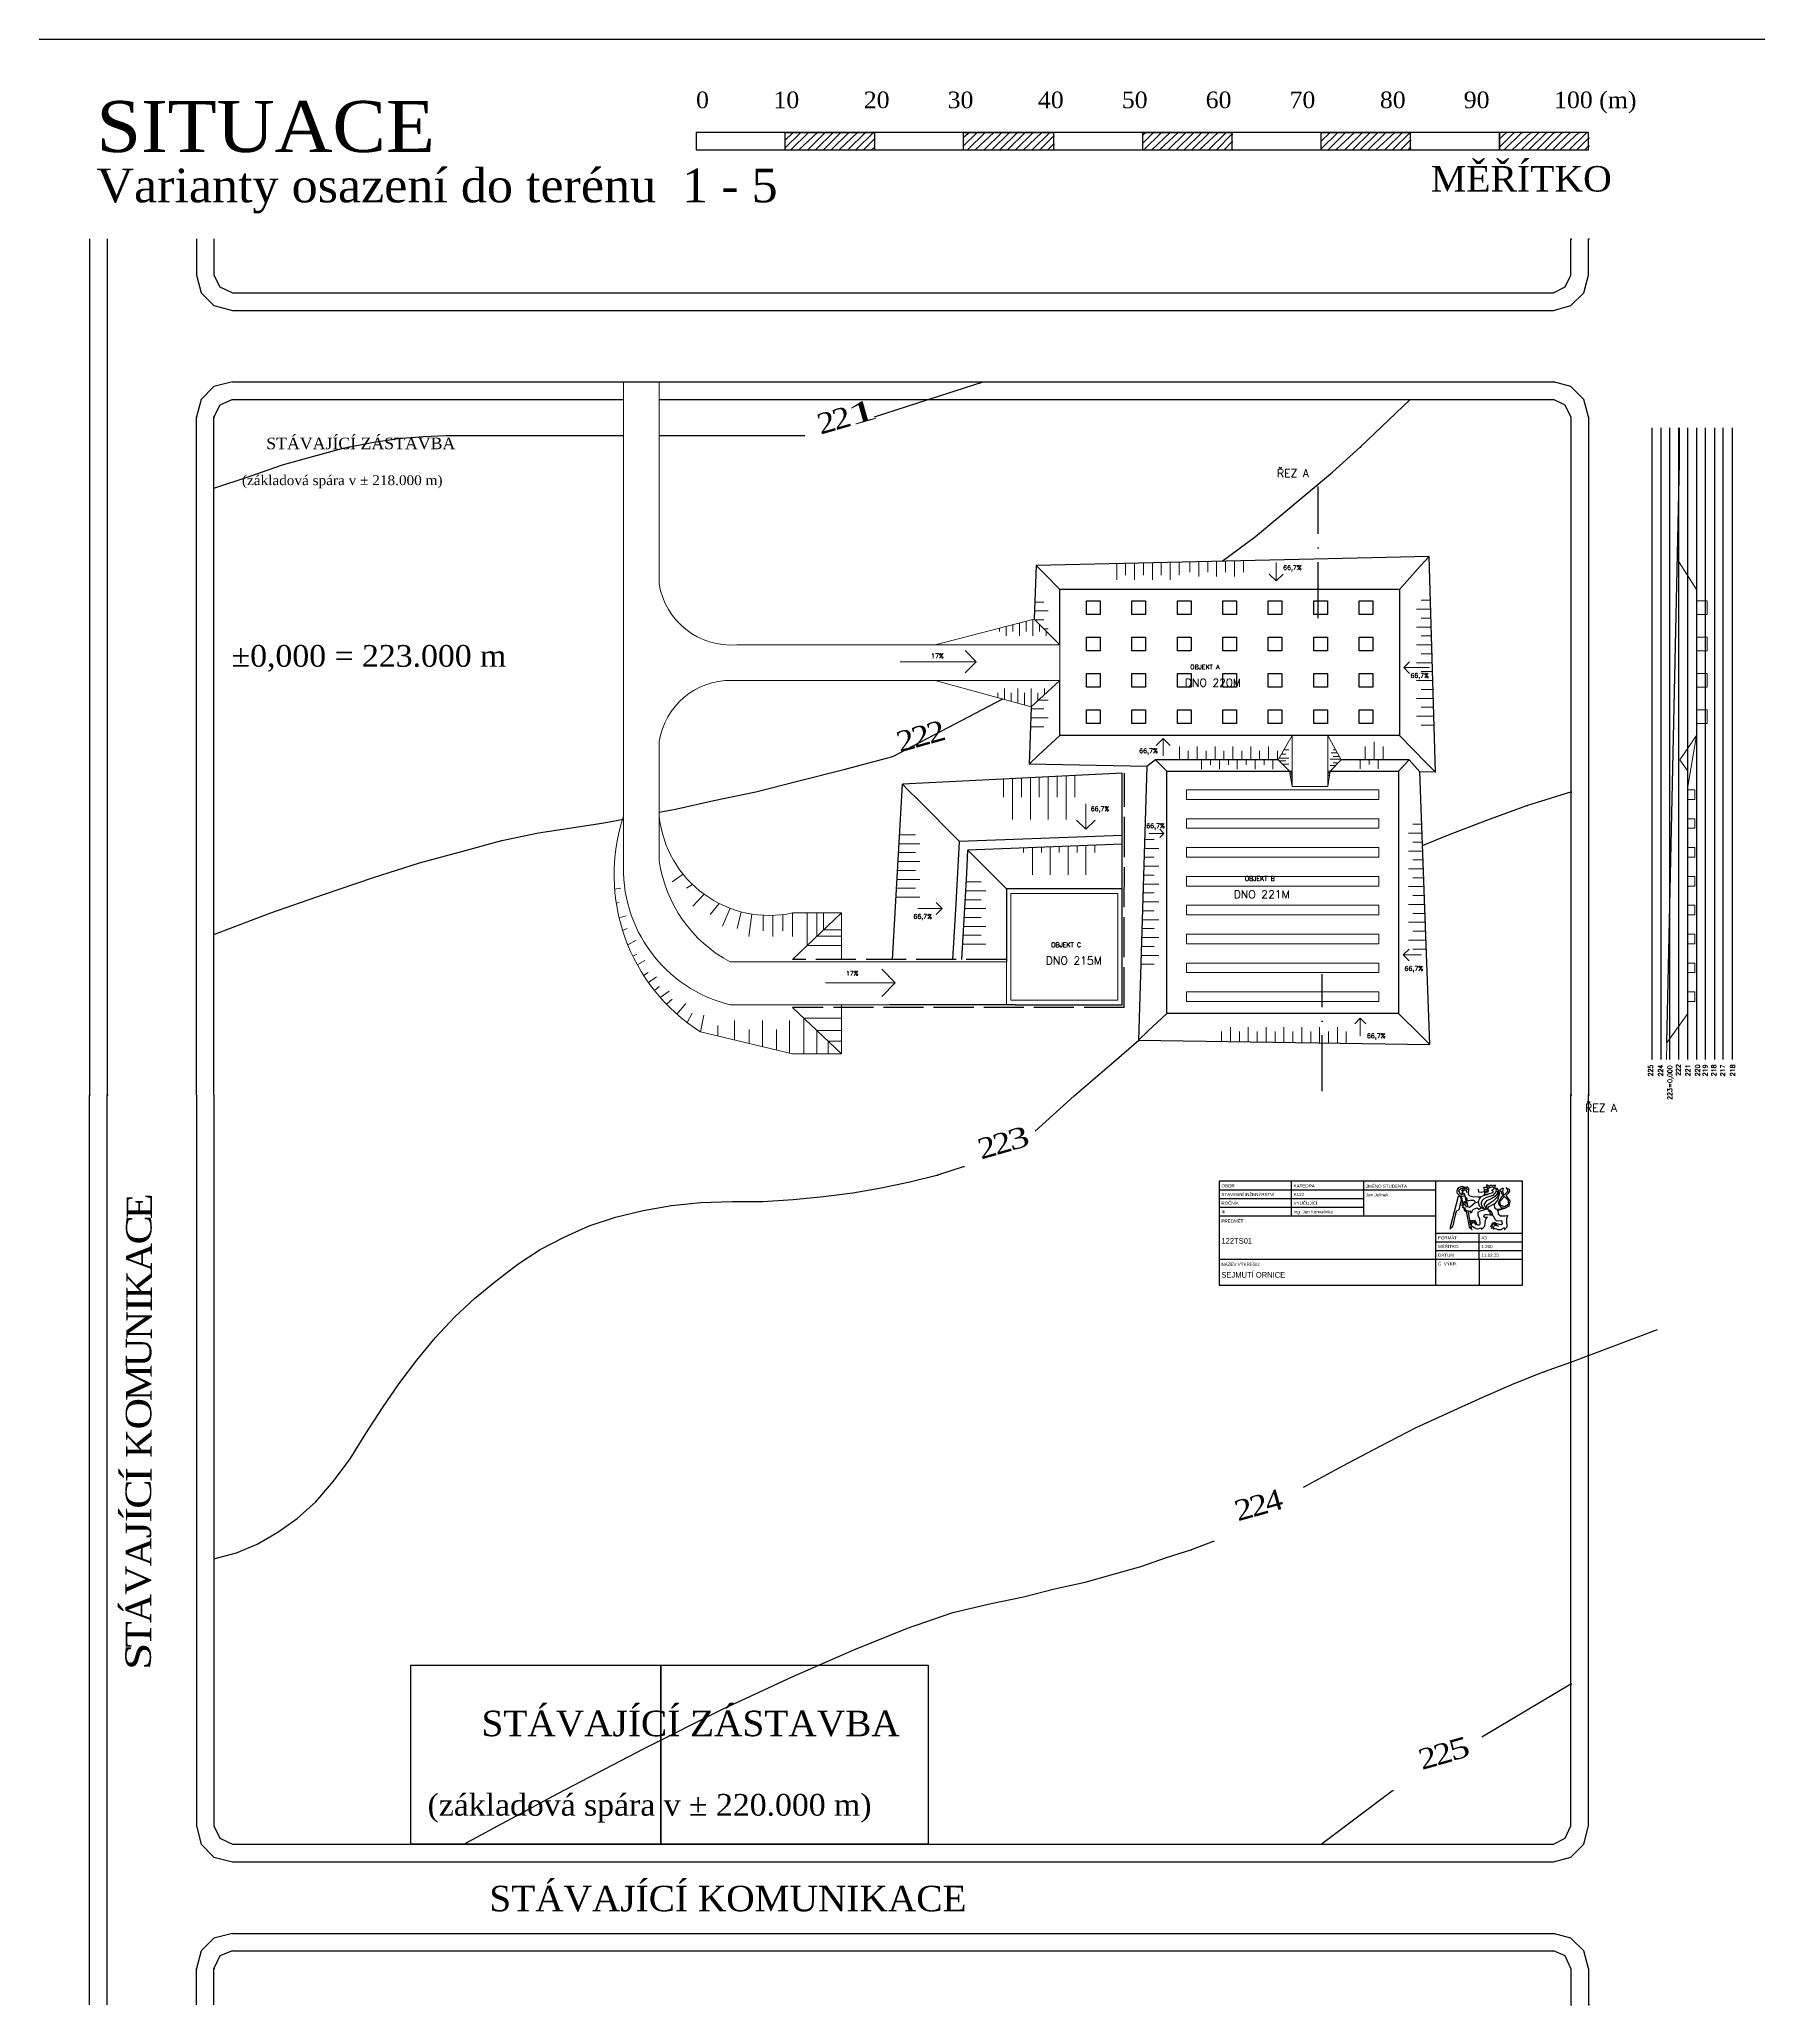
# Model space of a CAD drawing. Header units: millimetres. Extents: x -3518363 to 3223740, y -1530229 to 774657.
# Drawn here: x -3518363 to -3324778, y 93926 to 314490 of the extents above; entities that cross this region are included whole.
import ezdxf

# ---------------------------------------------------------------- set-up
doc = ezdxf.new("R2010")
doc.units = ezdxf.units.MM
doc.header["$LTSCALE"] = 15
doc.header["$MEASUREMENT"] = 0
doc.linetypes.add('ACAD_ISO02W100', pattern=[15, 12, -3])
doc.linetypes.add('ACAD_ISO10W100', pattern=[18, 12, -3, 0, -3])
doc.layers.get('0').update_dxf_attribs({"linetype": 'CONTINUOUS'})
doc.layers.get('DEFPOINTS').update_dxf_attribs({"linetype": 'CONTINUOUS'})
for name, color, linetype, lineweight in [('cesty', 7, 'CONTINUOUS', 15), ('obj 2 pasy', 141, 'ACAD_ISO10W100', 15), ('pažení', 220, 'ACAD_ISO02W100', 30), ('texty', 255, 'CONTINUOUS', 15), ('ŘEZ', 11, 'ACAD_ISO10W100', 15)]:
    doc.layers.add(name, color=color, linetype=linetype, lineweight=lineweight)
for name, color, linetype in [('HRANICE ZEMINY', 200, 'CONTINUOUS'), ('obj 1 patky', 130, 'CONTINUOUS'), ('objekt 1', 40, 'CONTINUOUS'), ('objekt 2', 70, 'CONTINUOUS'), ('objekt 3', 150, 'CONTINUOUS'), ('RAMECEK', 7, 'CONTINUOUS'), ('ŘEZ bílá', 251, 'ACAD_ISO10W100'), ('ŘEZ čerch', 10, 'ACAD_ISO10W100')]:
    doc.layers.add(name, color=color, linetype=linetype)
doc.layers.add('svahovaní', color=7, linetype='CONTINUOUS', lineweight=15, true_color=0xe3331c)
doc.styles.add('ROMAN', font='roman')
doc.styles.add('romans', font='romans.shx')
doc.styles.add('TIMESNEWROMAN', font='times.ttf')

msp = doc.modelspace()

# ---------------------------------------------------------------- texts
at = {"attachment_point": 7, "style": 'TIMESNEWROMAN'}
for s, insert, char_height, width in [('\\W1.04;SITUACE', (-3511959.394, 301759.49), 5726.35125, 39233.21061), ('\\W1.03;0\\~\\~\\~\\~\\~\\~\\~\\~\\~\\~10\\~\\~\\~\\~\\~\\~\\~\\~\\~\\~20\\~\\~\\~\\~\\~\\~\\~\\~\\~30\\~\\~\\~\\~\\~\\~\\~\\~\\~\\~40\\~\\~\\~\\~\\~\\~\\~\\~\\~50\\~\\~\\~\\~\\~\\~\\~\\~\\~60\\~\\~\\~\\~\\~\\~\\~\\~\\~70\\~\\~\\~\\~\\~\\~\\~\\~\\~\\~80\\~\\~\\~\\~\\~\\~\\~\\~\\~90\\~\\~\\~\\~\\~\\~\\~\\~\\~\\~100\\~(m)', (-3444678.962, 306157.413), 1861.033775, 104185.90222), ('\\W1.02;Varianty\\~osazení\\~do\\~terénu\\~\\~1\\~-\\~5', (-3511959.394, 294943.992), 3793.6648, 76615.21395), ('\\W1.03;MĚŘÍTKO', (-3362224.421, 297361.568), 2863.1607, 21087.58593), ('\\W1.02;STÁVAJÍCÍ\\~ZÁSTAVBA', (-3492899.374, 268459.503), 1293.94102, 21321.5671), ('{\\W1.03;(základová\\~spára\\~v\\~±\\~218.000\\~m)}', (-3495630.79, 264100.862), 1099.86018, 22340.96115), ('{\\W1.03;±\\fTimes New Roman|b0|i0|c238|p18;0,000 =\\fTimes New Roman|b0|i0|c0|p18;\\~2\\fTimes New Roman|b0|i0|c238|p18;23\\fTimes New Roman|b0|i0|c0|p18;.000\\~m}', (-3496785.292, 243507.222), 2433.709411, 49434.83592), ('\\W1.02;STÁVAJÍCÍ\\~ZÁSTAVBA', (-3468751.773, 123991.012), 2863.1607, 47179.17747), ('\\W1.03;(základová\\~spára\\~v\\~±\\~220.000\\~m)', (-3474795.699, 114346.454), 2433.70941, 49434.83592), ('\\W1.02;STÁVAJÍCÍ\\~KOMUNIKACE', (-3467877.336, 104341.867), 2863.1607, 53670.5873)]:
    msp.add_mtext(s, dxfattribs=dict(at, insert=insert, char_height=char_height, width=width))
for s, insert, char_height, width, rotation in [('\\W1.95;1', (-3427344.56, 271102.83), 2289.8356, 3945.50577, 15.80019522), ('\\W1.16;2', (-3430713.641, 270125.346), 2289.8356, 3047.34523, 15.80019522), ('\\W1.16;2', (-3429016.281, 270614.036), 2289.8356, 3047.34523, 15.80019522), ('\\W1.16;2', (-3421815.278, 234453.798), 2289.8356, 3047.34523, 15.80019522), ('\\W1.16;2', (-3420117.957, 234942.514), 2289.8356, 3047.34523, 15.80019522), ('\\W1.16;2', (-3418420.558, 235405.33), 2289.8356, 3047.34523, 15.80019522), ('\\W1.35;3', (-3409316.23, 189729.084), 2289.8356, 3263.01579, 15.80019522), ('\\W1.16;2', (-3412685.39, 188777.487), 2289.8356, 3047.34523, 15.80019522), ('\\W1.16;2', (-3410988.03, 189266.177), 2289.8356, 3047.34523, 15.80019522), ('\\W1.09;E', (-3505710.622, 182089.898), 2863.0542, 4188.81108, 89.90041137), ('\\W1.14;C', (-3505736.209, 179235.12), 2863.0542, 4490.01155, 89.90041137), ('\\W1.04;A', (-3505736.301, 176148.778), 2863.0542, 4592.75863, 89.90041137), ('\\W1.03;K', (-3505736.301, 173088.415), 2863.0542, 4572.93372, 89.90041137), ('\\W1.19;I', (-3505736.209, 171648.023), 2863.0542, 3142.16769, 89.90041137), ('\\W1.02;N', (-3505736.209, 168587.647), 2863.0542, 4557.723, 89.90041137), ('\\W1.04;U', (-3505761.757, 165501.397), 2863.0542, 4588.46559, 89.90041137), ('\\W1.07;M', (-3505761.842, 161669.422), 2863.0542, 5402.24811, 89.90041137), ('\\W1.13;O', (-3505761.718, 158480.379), 2863.0542, 4720.52411, 89.90041137), ('\\W1.03;K', (-3505761.548, 155291.375), 2863.0542, 4572.93372, 89.90041137), ('\\W1.19;Í', (-3505761.502, 152539.285), 2863.0542, 3142.16769, 89.90041137), ('\\W1.14;C', (-3505787.305, 149581.741), 2863.0542, 4490.01155, 89.90041137), ('\\W1.16;2', (-3383880.619, 148167.512), 2289.8356, 3047.34523, 15.80019522), ('\\W1.16;2', (-3382183.22, 148630.275), 2289.8356, 3047.34523, 15.80019522), ('\\W1.13;4', (-3380511.447, 149119.057), 2289.8356, 3009.2889, 15.80019522), ('\\W1.19;Í', (-3505787.35, 148038.622), 2863.0542, 3142.16769, 89.90041137), ('\\W1.09;J', (-3505787.305, 146289.526), 2863.0542, 3226.50001, 89.90041137), ('\\W1.04;A', (-3505787.18, 143100.522), 2863.0542, 4592.75863, 89.90041137), ('\\W1.05;V', (-3505787.004, 139911.465), 2863.0542, 4599.96906, 89.90041137), ('\\W1.04;Á', (-3505812.682, 136747.918), 2863.0542, 4592.75863, 89.90041137), ('\\W1.12;T', (-3505812.643, 133995.88), 2863.0542, 4225.10236, 89.90041137), ('\\W1.28;S', (-3505812.597, 131475.172), 2863.0542, 4219.3343, 89.90041137), ('\\W1.31;5', (-3359833.846, 121240.034), 2289.8356, 3222.34108, 15.80019522), ('\\W1.16;2', (-3363228.566, 120262.641), 2289.8356, 3047.34523, 15.80019522), ('\\W1.16;2', (-3361531.219, 120751.331), 2289.8356, 3047.34523, 15.80019522)]:
    msp.add_mtext(s, dxfattribs=dict(at, insert=insert, char_height=char_height, width=width, rotation=rotation))
at = {"layer": 'RAMECEK', "color": 0, "linetype": 'Continuous', "style": 'ROMAN'}
for s, height, p in [('OBOR', 364.6151, (-3385730.484, 185640.268)), ('KATEDRA', 364.6151, (-3377628.27, 185640.268)), ('JMÉNO STUDENTA', 364.61509, (-3369525.605, 185599.193)), ('STAVEBNÍ INŽENÝRSTVÍ', 364.61509, (-3385730.484, 184668.021)), ('ROČNÍK', 364.6151, (-3385730.484, 183695.773)), ('III', 364.6151, (-3385730.484, 182723.375)), ('VYUČUJÍCÍ', 364.6151, (-3377628.27, 183695.773)), ('K122', 364.6151, (-3377627.894, 184668.021)), ('Ing. Jan Konvalinka', 364.61509, (-3377627.969, 182723.375)), ('Jan Jelínek', 364.61509, (-3369525.605, 184626.945)), ('PŘEDMĚT :', 364.6151, (-3385730.484, 181681.487)), ('122TS01', 633.8253, (-3385730.484, 179335.357)), ('FORMÁT', 364.6151, (-3361422.788, 179806.331)), ('MĚŘÍTKO', 364.6151, (-3361422.788, 178833.782)), ('A3', 364.6151, (-3356561.249, 179806.331)), ('1:200', 364.6151, (-3356561.249, 178833.782)), ('NÁZEV VÝKRESU:', 364.61509, (-3385730.484, 176819.798)), ('Č. VÝKR.', 364.6151, (-3361422.788, 176889.136)), ('DATUM', 364.6151, (-3361422.788, 177861.534)), ('11.12.25', 364.6151, (-3356561.249, 177861.534)), ('SEJMUTÍ ORNICE', 633.82532, (-3385730.484, 175510.818))]:
    msp.add_text(s, height=height, dxfattribs=at).set_placement(p)
at = {"layer": 'texty', "ltscale": 20, "extrusion": (1.93959e-16, -3.39308e-16, -1), "style": 'romans', "text_generation_flag": 2}
for s, height, p in [('ŘEZ A', 890.0917, (3379498.815, 265346.607)), ('66,7%%%', 514.897, (3378809.937, 254940)), ('17%%%', 514.897, (3418309.937, 245030)), ('DNO 220M', 890.0917, (3389838.815, 241836.607)), ('OBJEKT A', 514.897, (3389229.937, 243794.04)), ('66,7%%%', 514.897, (3364529.937, 242830)), ('66,7%%%', 514.897, (3394959.937, 234390)), ('66,7%%%', 514.897, (3400399.937, 227870)), ('66,7%%%', 514.897, (3394169.937, 225970)), ('DNO 221M', 890.0917, (3384358.815, 218086.607)), ('OBJEKT B', 514.897, (3383108.815, 220044.04)), ('66,7%%%', 514.897, (3420289.937, 215800)), ('OBJEKT C', 514.897, (3404829.937, 212614.04)), ('17%%%', 514.897, (3427869.937, 209410)), ('DNO 215M', 890.0917, (3405438.815, 210656.607)), ('66,7%%%', 514.897, (3365189.937, 209960)), ('66,7%%%', 514.897, (3369409.937, 202410)), ('ŘEZ A', 890.0917, (3344928.815, 194126.607))]:
    msp.add_text(s, height=height, dxfattribs=at).set_placement(p)
for s, p in [('225', (3337318.815, 198086.607)), ('224', (3336198.815, 198086.607)), ('223=0,000', (3335168.815, 195466.607)), ('222', (3334208.815, 198156.607)), ('221', (3333148.815, 198116.607)), ('220', (3332048.815, 198116.607)), ('219', (3331198.815, 198116.607)), ('218', (3330238.815, 198116.607)), ('217', (3329238.815, 198116.607)), ('218', (3328118.815, 198116.607))]:
    msp.add_text(s, height=514.897, rotation=270, dxfattribs=at).set_placement(p)

# ---------------------------------------------------------------- linework, layer by layer
for p, q in [((-3518363.381, 314490.175), (-3324777.818, 314490.175)), ((-3496682.415, 276066.256), (-3348387.696, 276066.256)), ((-3496682.415, 274085.909), (-3452808.815, 274085.909)), ((-3448808.815, 274085.909), (-3373808.815, 274085.909)), ((-3373808.815, 274085.909), (-3348387.696, 274085.909)), ((-3434674.336, 270022.344), (-3432488.233, 270022.344)), ((-3496682.415, 101924.128), (-3348387.696, 101924.128)), ((-3496682.415, 99969.499), (-3348387.696, 99969.499))]:
    msp.add_line(p, q)
at = {"elevation": 0}
for points in [[(-3444678.962, 302093.717), (-3434674.336, 302093.717), (-3434674.336, 304048.346), (-3424669.716, 304048.346), (-3424669.716, 302093.717), (-3414665.096, 302093.717), (-3414665.096, 304048.346), (-3404557.605, 304048.346), (-3404557.605, 302093.717), (-3394552.972, 302093.717), (-3394552.972, 304048.346), (-3384548.365, 304048.346), (-3384548.365, 302093.717), (-3374543.732, 302093.717), (-3374543.732, 304048.346), (-3364539.113, 304048.346), (-3364539.113, 302093.717), (-3354534.493, 302093.717), (-3354534.493, 304048.346), (-3444678.962, 304048.346), (-3444678.962, 302093.717), (-3354431.622, 302093.717)], [(-3434674.336, 303173.889), (-3433799.892, 304048.346), (-3433697.021, 304048.346)], [(-3434674.336, 302299.459), (-3432925.461, 304048.346), (-3432822.59, 304048.346)], [(-3434031.365, 302093.717), (-3432051.018, 304048.346), (-3431922.416, 304048.346)], [(-3433131.204, 302093.717), (-3431047.985, 304048.346), (-3430945.114, 304048.346)], [(-3432153.902, 302093.717), (-3430173.542, 304048.346), (-3430070.671, 304048.346)], [(-3431279.445, 302093.717), (-3429299.098, 304048.346), (-3429170.509, 304048.346)], [(-3430379.297, 302093.717), (-3428424.668, 304048.346), (-3428296.079, 304048.346)], [(-3429504.854, 302093.717), (-3427524.506, 304048.346), (-3427421.622, 304048.346)], [(-3428630.41, 302093.717), (-3426547.192, 304048.346), (-3426444.321, 304048.346)], [(-3427653.108, 302093.717), (-3425672.748, 304048.346), (-3425544.159, 304048.346)], [(-3426752.934, 302093.717), (-3424772.587, 304048.346), (-3424669.716, 304048.346)], [(-3425878.503, 302093.717), (-3424669.716, 303302.504), (-3424566.845, 303302.504)], [(-3425004.06, 302093.717), (-3424669.716, 302402.33), (-3424566.845, 302402.33)], [(-3414665.096, 303508.247), (-3414022.125, 304048.346), (-3413893.523, 304048.346)], [(-3414665.096, 302530.919), (-3413121.964, 304048.346), (-3413019.093, 304048.346)], [(-3414227.881, 302093.717), (-3412247.534, 304048.346), (-3412144.649, 304048.346)], [(-3413353.437, 302093.717), (-3411270.206, 304048.346), (-3411141.617, 304048.346)], [(-3412350.405, 302093.717), (-3410370.057, 304048.346), (-3410267.186, 304048.346)], [(-3411475.961, 302093.717), (-3409495.614, 304048.346), (-3409392.73, 304048.346)], [(-3410601.517, 302093.717), (-3408621.17, 304048.346), (-3408518.299, 304048.346)], [(-3409727.087, 302093.717), (-3407746.74, 304048.346), (-3407643.856, 304048.346)], [(-3408852.643, 302093.717), (-3406872.283, 304048.346), (-3406743.694, 304048.346)], [(-3407952.482, 302093.717), (-3405869.264, 304048.346), (-3405766.393, 304048.346)], [(-3406975.167, 302093.717), (-3404994.82, 304048.346), (-3404891.936, 304048.346)], [(-3406100.724, 302093.717), (-3404557.605, 303611.118), (-3404454.721, 303611.118)], [(-3405226.293, 302093.717), (-3404557.605, 302736.687), (-3404454.721, 302736.687)], [(-3394552.972, 303739.707), (-3394218.641, 304048.346), (-3394115.757, 304048.346)], [(-3394552.972, 302839.558), (-3393344.184, 304048.346), (-3393241.313, 304048.346)], [(-3394450.101, 302093.717), (-3392469.754, 304048.346), (-3392341.165, 304048.346)], [(-3393549.953, 302093.717), (-3391466.721, 304048.346), (-3391363.837, 304048.346)], [(-3392675.496, 302093.717), (-3390592.278, 304048.346), (-3390489.407, 304048.346)], [(-3391698.194, 302093.717), (-3389717.847, 304048.346), (-3389614.963, 304048.346)], [(-3390823.751, 302093.717), (-3388843.391, 304048.346), (-3388714.802, 304048.346)], [(-3389923.59, 302093.717), (-3387943.242, 304048.346), (-3387840.371, 304048.346)], [(-3389049.159, 302093.717), (-3387068.799, 304048.346), (-3386965.928, 304048.346)], [(-3388174.702, 302093.717), (-3386091.484, 304048.346), (-3385962.895, 304048.346)], [(-3387197.401, 302093.717), (-3385217.054, 304048.346), (-3385088.452, 304048.346)], [(-3386297.226, 302093.717), (-3384548.365, 303842.604), (-3384445.481, 303842.604)], [(-3385422.796, 302093.717), (-3384548.365, 302968.147), (-3384445.481, 302968.147)], [(-3374543.732, 303945.475), (-3374440.861, 304048.346), (-3374312.272, 304048.346)], [(-3374543.732, 303071.018), (-3373540.7, 304048.346), (-3373437.816, 304048.346)], [(-3374543.732, 302196.588), (-3372666.256, 304048.346), (-3372563.385, 304048.346)], [(-3373772.173, 302093.717), (-3371791.826, 304048.346), (-3371688.955, 304048.346)], [(-3372897.729, 302093.717), (-3370814.498, 304048.346), (-3370685.909, 304048.346)], [(-3371894.697, 302093.717), (-3369914.35, 304048.346), (-3369811.479, 304048.346)], [(-3371020.253, 302093.717), (-3369039.906, 304048.346), (-3368937.022, 304048.346)], [(-3370145.81, 302093.717), (-3368165.463, 304048.346), (-3368062.592, 304048.346)], [(-3369271.379, 302093.717), (-3367291.032, 304048.346), (-3367188.161, 304048.346)], [(-3368396.936, 302093.717), (-3366287.987, 304048.346), (-3366185.116, 304048.346)], [(-3367393.903, 302093.717), (-3365413.556, 304048.346), (-3365310.685, 304048.346)], [(-3366519.46, 302093.717), (-3364539.113, 304048.346), (-3364436.228, 304048.346)], [(-3365645.016, 302093.717), (-3364539.113, 303173.889), (-3364436.228, 303173.889)], [(-3364744.868, 302093.717), (-3364539.113, 302299.459), (-3364436.228, 302299.459)], [(-3354534.493, 302093.717), (-3344529.873, 302093.717), (-3344529.873, 304048.346), (-3354534.493, 304048.346), (-3354534.493, 302093.717), (-3354431.622, 302093.717)], [(-3354534.493, 303302.504), (-3353762.933, 304048.346), (-3353660.049, 304048.346)], [(-3354534.493, 302402.33), (-3352888.49, 304048.346), (-3352785.606, 304048.346)], [(-3353994.393, 302093.717), (-3352014.046, 304048.346), (-3351885.457, 304048.346)], [(-3353094.245, 302093.717), (-3351011.014, 304048.346), (-3350908.13, 304048.346)], [(-3352116.917, 302093.717), (-3350136.57, 304048.346), (-3350033.699, 304048.346)], [(-3351242.487, 302093.717), (-3349262.14, 304048.346), (-3349133.538, 304048.346)], [(-3350342.326, 302093.717), (-3348387.696, 304048.346), (-3348259.094, 304048.346)], [(-3349467.882, 302093.717), (-3347487.535, 304048.346), (-3347384.664, 304048.346)], [(-3348593.451, 302093.717), (-3346613.104, 304048.346), (-3346510.22, 304048.346)], [(-3347718.995, 302093.717), (-3345635.777, 304048.346), (-3345507.188, 304048.346)], [(-3346715.975, 302093.717), (-3344735.628, 304048.346), (-3344632.744, 304048.346)], [(-3345841.532, 302093.717), (-3344529.873, 303405.375), (-3344426.989, 303405.375)], [(-3344967.088, 302093.717), (-3344529.873, 302530.919), (-3344426.989, 302530.919)], [(-3512730.96, 292089.084), (-3512730.96, 196029.298), (-3512628.082, 196029.298)], [(-3510750.613, 292089.084), (-3510750.613, 196029.298), (-3510647.735, 196029.298)], [(-3500745.986, 292089.084), (-3500745.986, 288025.518), (-3500205.894, 286045.171), (-3498765.639, 284630.641), (-3496682.415, 284064.824), (-3348490.567, 284064.824), (-3346510.22, 284630.641), (-3345069.959, 286045.171), (-3344529.873, 288025.518), (-3344529.873, 292089.084), (-3344426.989, 292089.084)], [(-3498765.639, 292089.084), (-3498765.639, 288025.518), (-3498122.669, 286713.86), (-3496682.415, 286045.171), (-3348490.567, 286045.171), (-3347178.908, 286713.86), (-3346510.22, 288025.518), (-3346510.22, 292089.084), (-3346407.336, 292089.084)], [(-3496682.415, 276066.256), (-3498765.639, 275526.157), (-3500205.894, 274085.909), (-3500745.986, 272105.562), (-3500643.115, 272105.562)], [(-3424669.716, 272105.562), (-3418625.803, 274085.909), (-3412468.676, 276066.256)], [(-3344529.873, 272105.562), (-3345069.959, 274085.909), (-3346510.22, 275526.157), (-3348490.567, 276066.256), (-3348387.696, 276066.256)], [(-3496682.415, 274085.909), (-3498122.669, 273417.221), (-3498765.639, 272105.562), (-3498662.762, 272105.562)], [(-3370145.81, 268710.685), (-3364539.113, 274085.909), (-3364436.228, 274085.909)], [(-3346510.22, 272105.562), (-3347178.908, 273417.221), (-3348490.567, 274085.909), (-3348387.696, 274085.909)], [(-3500745.986, 196029.298), (-3500745.986, 272105.562), (-3500643.115, 272105.562)], [(-3498765.639, 196029.298), (-3498765.639, 272105.562), (-3498662.762, 272105.562)], [(-3346510.22, 272105.562), (-3346510.22, 196029.298), (-3346407.336, 196029.298)], [(-3344529.873, 272105.562), (-3344529.873, 196029.298), (-3344426.989, 196029.298)], [(-3498765.639, 264107.02), (-3494804.939, 265418.679), (-3491075.711, 266730.338), (-3487552.232, 267707.639), (-3484260.226, 268607.814), (-3481071.091, 269250.784), (-3478113.429, 269687.986), (-3475258.638, 269919.473), (-3472712.474, 270022.344), (-3452808.815, 270022.344)], [(-3448808.815, 270022.344), (-3434571.464, 270022.344)], [(-3373279.763, 265923.408), (-3370145.81, 268710.685), (-3370042.939, 268710.685)], [(-3385630.13, 255923.489), (-3381899.317, 258706.052), (-3373279.763, 265923.408)], [(-3427961.722, 232575.747), (-3422586.497, 234015.994), (-3410268.54, 240459.311)], [(-3448808.815, 227738.803), (-3446993.653, 228074.953), (-3442698.608, 229077.972), (-3437966.355, 230055.3), (-3433131.204, 231264.088), (-3427961.722, 232575.747), (-3427858.851, 232575.747)], [(-3351448.229, 228512.155), (-3346510.22, 230055.3), (-3346407.336, 230055.3)], [(-3363177.926, 224031.761), (-3360244.074, 225220.149), (-3355949.023, 226866.165), (-3351448.229, 228512.155), (-3351345.358, 228512.155)], [(-3498765.639, 214032.472), (-3492387.37, 216450.035), (-3486472.046, 218533.266), (-3480865.342, 220410.742), (-3475695.86, 222056.732), (-3470860.722, 223368.391), (-3466462.8, 224577.179), (-3462373.51, 225451.635), (-3458644.282, 225991.735), (-3455017.926, 226557.526), (-3452808.815, 226984.618)], [(-3406640.823, 191965.719), (-3402242.901, 195926.427), (-3398076.464, 199527.046), (-3395011.396, 202174.148)], [(-3512730.96, 93925.573), (-3512730.96, 196029.298), (-3512628.082, 196029.298)], [(-3510750.613, 93925.573), (-3510750.613, 196029.298), (-3510647.735, 196029.298)], [(-3500745.986, 196029.298), (-3500745.986, 114011.972), (-3500205.894, 111928.748), (-3498765.639, 110488.493), (-3496682.415, 109948.401), (-3348490.567, 109948.401), (-3346510.22, 110488.493), (-3345069.959, 111928.748), (-3344529.873, 114011.972), (-3344529.873, 196029.298), (-3344426.989, 196029.298)], [(-3498765.639, 196029.298), (-3498765.639, 114011.972), (-3498122.669, 112597.436), (-3496682.415, 111928.748), (-3348490.567, 111928.748), (-3347178.908, 112597.436), (-3346510.22, 114011.972), (-3346510.22, 196029.298), (-3346407.336, 196029.298)], [(-3417648.475, 187027.71), (-3414665.096, 188005.012), (-3414562.212, 188005.012)], [(-3498765.639, 143974.403), (-3496245.193, 144643.091), (-3493930.502, 145620.406), (-3491615.81, 146957.782), (-3489429.708, 148475.197), (-3487346.483, 150352.673), (-3485366.136, 152667.364), (-3483488.66, 155187.797), (-3481739.779, 158042.601), (-3479862.31, 160897.379), (-3477984.834, 163649.298), (-3476004.487, 166272.616), (-3473921.262, 168793.063), (-3471735.159, 171107.754), (-3469523.339, 173190.972), (-3467105.77, 175171.332), (-3464688.201, 177023.077), (-3462167.755, 178669.093), (-3459415.842, 180109.341), (-3456663.929, 181318.129), (-3453706.267, 182295.444), (-3450620.01, 183067.016), (-3447430.875, 183607.102), (-3444138.862, 183941.447), (-3440615.383, 184070.035), (-3437194.782, 184070.035), (-3433799.892, 184275.791), (-3430379.297, 184610.135), (-3427087.291, 185047.363), (-3423898.156, 185587.45), (-3420709.021, 186256.151), (-3417648.475, 187027.71), (-3417519.887, 187027.71)], [(-3349596.471, 164960.957), (-3346510.22, 166041.143), (-3336798.815, 169716.607)], [(-3376524.08, 151998.662), (-3372126.157, 154416.238), (-3367934.003, 156602.34), (-3363870.424, 158685.572), (-3360038.319, 160460.163), (-3356411.969, 162106.166), (-3352888.49, 163649.298), (-3349596.471, 164960.957), (-3349467.882, 164960.957)], [(-3389152.03, 144977.435), (-3386631.584, 145954.75), (-3386528.712, 145954.75)], [(-3470732.127, 111928.748), (-3460187.408, 117638.329), (-3450517.132, 122679.222), (-3441721.294, 127077.132), (-3433902.776, 130703.482), (-3426984.42, 133764.028), (-3420940.481, 136181.603), (-3415873.871, 137956.195), (-3411578.845, 138933.51), (-3407952.482, 139705.069), (-3404454.721, 140579.513), (-3401034.113, 141351.085), (-3397844.978, 142225.516), (-3394758.727, 143099.959), (-3391903.937, 144102.992), (-3389152.03, 144977.435), (-3389049.159, 144977.435)], [(-3476673.175, 111928.748), (-3476673.175, 132015.141), (-3418625.803, 132015.141), (-3418625.803, 111928.748), (-3448639.656, 111928.748), (-3448639.656, 132015.141), (-3448639.656, 111928.748), (-3476673.175, 111928.748), (-3476570.297, 111928.748)], [(-3356514.84, 123990.881), (-3346510.22, 129931.922), (-3346407.336, 129931.922)], [(-3374543.732, 111928.748), (-3366519.46, 117972.673), (-3366416.589, 117972.673)], [(-3496682.415, 101924.128), (-3498765.639, 101384.035), (-3500205.894, 99969.499), (-3500745.986, 97989.145), (-3500643.115, 97989.145)], [(-3344529.873, 97989.145), (-3345069.959, 99969.499), (-3346510.22, 101384.035), (-3348490.567, 101924.128), (-3348387.696, 101924.128)], [(-3496682.415, 99969.499), (-3498122.669, 99403.681), (-3498765.639, 97989.145), (-3498662.762, 97989.145)], [(-3346510.22, 97989.145), (-3347178.908, 99403.681), (-3348490.567, 99969.499), (-3348387.696, 99969.499)], [(-3500745.986, 93925.573), (-3500745.986, 97989.145), (-3500643.115, 97989.145)], [(-3498765.639, 93925.573), (-3498765.639, 97989.145), (-3498662.762, 97989.145)], [(-3346510.22, 97989.145), (-3346510.22, 93925.573), (-3346407.336, 93925.573)], [(-3344529.873, 97989.145), (-3344529.873, 93925.573), (-3344426.989, 93925.573)]]:
    msp.add_lwpolyline(points, dxfattribs=at)
at = {"layer": 'cesty', "linetype": 'ByBlock', "extrusion": (1.93959e-16, -3.39308e-16, -1)}
for p, q in [((-3452808.815, 227306.607), (-3452808.815, 276066.256)), ((-3448808.815, 253385.277), (-3448808.815, 276066.256)), ((-3377808.815, 252746.607), (-3375808.815, 252746.607)), ((-3375808.815, 252746.607), (-3373808.815, 252746.607)), ((-3406727.975, 249415.767), (-3417858.815, 246546.607)), ((-3403858.815, 246546.607), (-3406727.975, 249415.767)), ((-3417858.815, 246546.607), (-3440090.448, 246546.607)), ((-3403858.815, 246546.607), (-3417858.815, 246546.607)), ((-3403858.815, 246546.607), (-3403858.815, 242546.607)), ((-3417858.815, 242546.607), (-3440698.815, 242546.607)), ((-3417858.815, 242546.607), (-3403858.815, 242546.607)), ((-3407078.747, 239582.13), (-3417858.815, 242546.607)), ((-3403858.815, 242546.607), (-3407078.747, 239582.13)), ((-3379373.433, 233635.939), (-3377808.815, 236346.607)), ((-3375808.815, 236346.607), (-3377808.815, 236346.607)), ((-3377808.815, 236346.607), (-3377808.815, 230646.607)), ((-3373808.815, 236346.607), (-3375808.815, 236346.607)), ((-3373808.815, 230646.607), (-3373808.815, 236346.607)), ((-3372288.925, 233635.939), (-3373808.815, 236346.607)), ((-3448808.815, 227306.607), (-3448808.815, 235677.937)), ((-3378098.815, 232346.607), (-3379373.433, 233635.939)), ((-3378098.815, 232346.607), (-3377808.815, 230646.607)), ((-3378098.815, 232346.607), (-3377808.815, 232346.607)), ((-3373518.815, 232346.607), (-3373808.815, 230646.607)), ((-3373518.815, 232346.607), (-3373808.815, 232346.607)), ((-3373518.815, 232346.607), (-3372288.925, 233635.939)), ((-3377808.815, 230646.607), (-3373808.815, 230646.607)), ((-3452808.815, 222306.607), (-3452808.815, 227306.607)), ((-3448808.815, 222306.607), (-3448808.815, 227306.607)), ((-3433858.815, 216446.607), (-3428358.815, 216446.607)), ((-3428358.815, 216446.607), (-3433858.815, 211236.607)), ((-3428358.815, 216446.607), (-3428358.815, 211236.607)), ((-3409858.815, 210946.607), (-3440858.815, 210946.607)), ((-3409858.815, 206146.607), (-3409858.815, 210946.607)), ((-3420428.815, 206146.607), (-3440858.815, 206146.607)), ((-3428358.815, 200646.607), (-3433858.815, 205846.607)), ((-3428358.815, 200646.607), (-3428358.815, 206146.607)), ((-3433858.815, 200646.607), (-3444180.022, 203094.5)), ((-3433858.815, 200646.607), (-3428358.815, 200646.607))]:
    msp.add_line(p, q, dxfattribs=at)
for centre, radius, start, end in [((3440793.815, 254626.607), 8110.556, 265.02492316, 351.19621357), ((3440793.815, 234436.607), 8110.556, 8.80378643, 90.67112826), ((3432985.574, 220727.649), 20886.445, 302.40952398, 18.36002892), ((3436470.37, 228571.682), 12403.131, 257.8450583, 354.14585678), ((3437124.668, 221406.33), 15709.964, 283.7504149, 3.285201), ((3433538.7, 224531.199), 15431.306, 298.31819505, 351.71130566)]:
    msp.add_arc(centre, radius, start, end, dxfattribs=at)
at = {"layer": 'DEFPOINTS', "linetype": 'ByBlock', "extrusion": (1.93959e-16, -3.39308e-16, -1)}
msp.add_line((-3335748.943, 201886.458), (-3334347.905, 266968.045), dxfattribs=at)
at = {"layer": 'HRANICE ZEMINY', "linetype": 'ByBlock', "lineweight": 20, "ltscale": 5}
for p, q in [((-3379580, 253700), (-3380360, 254480)), ((-3379580, 255790), (-3379580, 253700)), ((-3379580, 253700), (-3378800, 254480)), ((-3413240, 244640), (-3414495, 245895)), ((-3421790, 244640), (-3413240, 244640)), ((-3413240, 244640), (-3414495, 243385)), ((-3365280, 243980), (-3364620, 244640)), ((-3362400, 243980), (-3365280, 243980)), ((-3365280, 243980), (-3364620, 243320)), ((-3392260, 236020), (-3393040, 235240)), ((-3392260, 234090), (-3392260, 236020)), ((-3392260, 236020), (-3391480, 235240)), ((-3400940, 228710), (-3400940, 225830)), ((-3400940, 225830), (-3401980, 226870)), ((-3400940, 225830), (-3399900, 226870)), ((-3393840, 225380), (-3392190, 225380)), ((-3392190, 225380), (-3392640, 225830)), ((-3392190, 225380), (-3392640, 224930)), ((-3419810, 216950), (-3417060, 216950)), ((-3417060, 216950), (-3417730, 217620)), ((-3417060, 216950), (-3417730, 216280)), ((-3365340, 211740), (-3364685, 212395)), ((-3422330, 208600), (-3423850, 210120)), ((-3363300, 211740), (-3365340, 211740)), ((-3365340, 211740), (-3364685, 211085)), ((-3430170, 208600), (-3422330, 208600)), ((-3422330, 208600), (-3423850, 207080)), ((-3370150, 204640), (-3370770, 204020)), ((-3370150, 202660), (-3370150, 204640)), ((-3370150, 204640), (-3369530, 204020))]:
    msp.add_line(p, q, dxfattribs=at)
at = {"layer": 'obj 1 patky', "extrusion": (1.93959e-16, -3.39308e-16, -1), "elevation": 0}
for points in [[(3399343.815, 251466.607), (3399343.815, 249936.607), (3400873.815, 249936.607), (3400873.815, 251466.607)], [(3394243.815, 251466.607), (3394243.815, 249936.607), (3395773.815, 249936.607), (3395773.815, 251466.607)], [(3389143.815, 251466.607), (3389143.815, 249936.607), (3390673.815, 249936.607), (3390673.815, 251466.607)], [(3389143.815, 251466.607), (3389143.815, 249936.607), (3390673.815, 249936.607), (3390673.815, 251466.607)], [(3384043.815, 251466.607), (3384043.815, 249936.607), (3385573.815, 249936.607), (3385573.815, 251466.607)], [(3384043.815, 251466.607), (3384043.815, 249936.607), (3385573.815, 249936.607), (3385573.815, 251466.607)], [(3378943.815, 251466.607), (3378943.815, 249936.607), (3380473.815, 249936.607), (3380473.815, 251466.607)], [(3378943.815, 251466.607), (3378943.815, 249936.607), (3380473.815, 249936.607), (3380473.815, 251466.607)], [(3373843.815, 251466.607), (3373843.815, 249936.607), (3375373.815, 249936.607), (3375373.815, 251466.607)], [(3373843.815, 251466.607), (3373843.815, 249936.607), (3375373.815, 249936.607), (3375373.815, 251466.607)], [(3368743.815, 251466.607), (3368743.815, 249936.607), (3370273.815, 249936.607), (3370273.815, 251466.607)], [(3368743.815, 251466.607), (3368743.815, 249936.607), (3370273.815, 249936.607), (3370273.815, 251466.607)], [(3399343.815, 247386.607), (3399343.815, 245856.607), (3400873.815, 245856.607), (3400873.815, 247386.607)], [(3394243.815, 247386.607), (3394243.815, 245856.607), (3395773.815, 245856.607), (3395773.815, 247386.607)], [(3389143.815, 247386.607), (3389143.815, 245856.607), (3390673.815, 245856.607), (3390673.815, 247386.607)], [(3389143.815, 247386.607), (3389143.815, 245856.607), (3390673.815, 245856.607), (3390673.815, 247386.607)], [(3384043.815, 247386.607), (3384043.815, 245856.607), (3385573.815, 245856.607), (3385573.815, 247386.607)], [(3384043.815, 247386.607), (3384043.815, 245856.607), (3385573.815, 245856.607), (3385573.815, 247386.607)], [(3378943.815, 247386.607), (3378943.815, 245856.607), (3380473.815, 245856.607), (3380473.815, 247386.607)], [(3378943.815, 247386.607), (3378943.815, 245856.607), (3380473.815, 245856.607), (3380473.815, 247386.607)], [(3373843.815, 247386.607), (3373843.815, 245856.607), (3375373.815, 245856.607), (3375373.815, 247386.607)], [(3373843.815, 247386.607), (3373843.815, 245856.607), (3375373.815, 245856.607), (3375373.815, 247386.607)], [(3368743.815, 247386.607), (3368743.815, 245856.607), (3370273.815, 245856.607), (3370273.815, 247386.607)], [(3399343.815, 243306.607), (3399343.815, 241776.607), (3400873.815, 241776.607), (3400873.815, 243306.607)], [(3394243.815, 243306.607), (3394243.815, 241776.607), (3395773.815, 241776.607), (3395773.815, 243306.607)], [(3389143.815, 243306.607), (3389143.815, 241776.607), (3390673.815, 241776.607), (3390673.815, 243306.607)], [(3389143.815, 243306.607), (3389143.815, 241776.607), (3390673.815, 241776.607), (3390673.815, 243306.607)], [(3384043.815, 243306.607), (3384043.815, 241776.607), (3385573.815, 241776.607), (3385573.815, 243306.607)], [(3384043.815, 243306.607), (3384043.815, 241776.607), (3385573.815, 241776.607), (3385573.815, 243306.607)], [(3378943.815, 243306.607), (3378943.815, 241776.607), (3380473.815, 241776.607), (3380473.815, 243306.607)], [(3378943.815, 243306.607), (3378943.815, 241776.607), (3380473.815, 241776.607), (3380473.815, 243306.607)], [(3373843.815, 243306.607), (3373843.815, 241776.607), (3375373.815, 241776.607), (3375373.815, 243306.607)], [(3373843.815, 243306.607), (3373843.815, 241776.607), (3375373.815, 241776.607), (3375373.815, 243306.607)], [(3368743.815, 243306.607), (3368743.815, 241776.607), (3370273.815, 241776.607), (3370273.815, 243306.607)], [(3399343.815, 239226.607), (3399343.815, 237696.607), (3400873.815, 237696.607), (3400873.815, 239226.607)], [(3394243.815, 239226.607), (3394243.815, 237696.607), (3395773.815, 237696.607), (3395773.815, 239226.607)], [(3389143.815, 239226.607), (3389143.815, 237696.607), (3390673.815, 237696.607), (3390673.815, 239226.607)], [(3389143.815, 239226.607), (3389143.815, 237696.607), (3390673.815, 237696.607), (3390673.815, 239226.607)], [(3384043.815, 239226.607), (3384043.815, 237696.607), (3385573.815, 237696.607), (3385573.815, 239226.607)], [(3384043.815, 239226.607), (3384043.815, 237696.607), (3385573.815, 237696.607), (3385573.815, 239226.607)], [(3378943.815, 239226.607), (3378943.815, 237696.607), (3380473.815, 237696.607), (3380473.815, 239226.607)], [(3378943.815, 239226.607), (3378943.815, 237696.607), (3380473.815, 237696.607), (3380473.815, 239226.607)], [(3373843.815, 239226.607), (3373843.815, 237696.607), (3375373.815, 237696.607), (3375373.815, 239226.607)], [(3373843.815, 239226.607), (3373843.815, 237696.607), (3375373.815, 237696.607), (3375373.815, 239226.607)], [(3368743.815, 239226.607), (3368743.815, 237696.607), (3370273.815, 237696.607), (3370273.815, 239226.607)]]:
    msp.add_lwpolyline(points, close=True, dxfattribs=at)
at = {"layer": 'obj 2 pasy', "linetype": 'ByBlock', "extrusion": (1.93959e-16, -3.39308e-16, -1)}
for p, q in [((-3368058.815, 230266.607), (-3389658.815, 230266.607)), ((-3389658.815, 230266.607), (-3389658.815, 229186.607)), ((-3368058.815, 229186.607), (-3368058.815, 230266.607)), ((-3389658.815, 229186.607), (-3368058.815, 229186.607)), ((-3368058.815, 227026.607), (-3389658.815, 227026.607)), ((-3389658.815, 227026.607), (-3389658.815, 225946.607)), ((-3389658.815, 225946.607), (-3368058.815, 225946.607)), ((-3368058.815, 225946.607), (-3368058.815, 227026.607)), ((-3368058.815, 223786.607), (-3389658.815, 223786.607)), ((-3389658.815, 223786.607), (-3389658.815, 222706.607)), ((-3368058.815, 222706.607), (-3368058.815, 223786.607)), ((-3389658.815, 222706.607), (-3368058.815, 222706.607)), ((-3409358.815, 218646.607), (-3409358.815, 206646.607)), ((-3397358.815, 218646.607), (-3409358.815, 218646.607)), ((-3397358.815, 206646.607), (-3397358.815, 218646.607)), ((-3368058.815, 220546.607), (-3389658.815, 220546.607)), ((-3389658.815, 220546.607), (-3389658.815, 219466.607)), ((-3389658.815, 219466.607), (-3368058.815, 219466.607)), ((-3368058.815, 219466.607), (-3368058.815, 220546.607)), ((-3368058.815, 217306.607), (-3389658.815, 217306.607)), ((-3389658.815, 217306.607), (-3389658.815, 216226.607)), ((-3389658.815, 216226.607), (-3368058.815, 216226.607)), ((-3368058.815, 216226.607), (-3368058.815, 217306.607)), ((-3368058.815, 214066.607), (-3389658.815, 214066.607)), ((-3389658.815, 214066.607), (-3389658.815, 212986.607)), ((-3368058.815, 212986.607), (-3368058.815, 214066.607)), ((-3389658.815, 212986.607), (-3368058.815, 212986.607)), ((-3368058.815, 210826.607), (-3389658.815, 210826.607)), ((-3389658.815, 210826.607), (-3389658.815, 209746.607)), ((-3389658.815, 209746.607), (-3368058.815, 209746.607)), ((-3368058.815, 209746.607), (-3368058.815, 210826.607)), ((-3368058.815, 207586.607), (-3389658.815, 207586.607)), ((-3389658.815, 207586.607), (-3389658.815, 206506.607)), ((-3368058.815, 206506.607), (-3368058.815, 207586.607)), ((-3409358.815, 206646.607), (-3397358.815, 206646.607)), ((-3389658.815, 206506.607), (-3368058.815, 206506.607))]:
    msp.add_line(p, q, dxfattribs=at)
at = {"layer": 'objekt 1', "linetype": 'ByBlock', "extrusion": (1.93959e-16, -3.39308e-16, -1)}
for p, q in [((-3370476.62, 256263.328), (-3406512.545, 255455.17)), ((-3362407.626, 256444.287), (-3370476.62, 256263.328)), ((-3363439.336, 255355.445), (-3362407.626, 256444.287)), ((-3361697.673, 232237.143), (-3362407.626, 256444.287)), ((-3406512.545, 255455.17), (-3406727.975, 249415.767)), ((-3405459.814, 254386.64), (-3406512.545, 255455.17)), ((-3407078.747, 239582.13), (-3407308.365, 233144.97)), ((-3406217.757, 234174.813), (-3407308.365, 233144.97)), ((-3394089.819, 232881.87), (-3407308.365, 233144.97)), ((-3393122.022, 233635.939), (-3394089.819, 232881.87)), ((-3379373.433, 233635.939), (-3393122.022, 233635.939)), ((-3364675.027, 233635.939), (-3372288.925, 233635.939)), ((-3364675.027, 233635.939), (-3363484.404, 232272.706)), ((-3361697.673, 232237.143), (-3363484.404, 232272.706)), ((-3362763.657, 233292.453), (-3361697.673, 232237.143))]:
    msp.add_line(p, q, dxfattribs=at)
at = {"layer": 'objekt 1', "extrusion": (1.93959e-16, -3.39308e-16, -1)}
for p, q in [((-3403858.815, 252746.607), (-3405459.814, 254386.64)), ((-3365758.815, 252746.607), (-3363439.336, 255355.445)), ((-3365758.815, 252746.607), (-3403858.815, 252746.607)), ((-3403858.815, 246546.607), (-3403858.815, 252746.607)), ((-3365758.815, 252746.607), (-3365758.815, 236346.607)), ((-3403858.815, 236346.607), (-3403858.815, 242546.607)), ((-3403858.815, 236346.607), (-3406217.757, 234174.813)), ((-3377808.815, 236346.607), (-3403858.815, 236346.607)), ((-3365758.815, 236346.607), (-3377808.815, 236346.607)), ((-3365758.815, 236346.607), (-3362763.657, 233292.453))]:
    msp.add_line(p, q, dxfattribs=at)
at = {"layer": 'objekt 2', "linetype": 'ByBlock', "extrusion": (1.93959e-16, -3.39308e-16, -1)}
for p, q in [((-3394089.819, 232881.87), (-3395019.984, 202174.276)), ((-3392984.327, 233496.654), (-3393122.022, 233635.939)), ((-3362346.849, 201684.772), (-3363484.404, 232272.706)), ((-3393934.991, 203210.032), (-3395019.984, 202174.276)), ((-3395019.984, 202174.276), (-3362346.849, 201684.772)), ((-3363413.418, 202739.491), (-3362346.849, 201684.772))]:
    msp.add_line(p, q, dxfattribs=at)
at = {"layer": 'objekt 2', "extrusion": (1.93959e-16, -3.39308e-16, -1)}
for p, q in [((-3391858.815, 232346.607), (-3392984.327, 233496.654)), ((-3391858.815, 205146.607), (-3391858.815, 232346.607)), ((-3391858.815, 232346.607), (-3378098.815, 232346.607)), ((-3373518.815, 232346.607), (-3365858.815, 232346.607)), ((-3365858.815, 232346.607), (-3364675.027, 233635.939)), ((-3365858.815, 232346.607), (-3365858.815, 205146.607)), ((-3391858.815, 205146.607), (-3393934.991, 203210.032)), ((-3365858.815, 205146.607), (-3391858.815, 205146.607)), ((-3365858.815, 205146.607), (-3363413.418, 202739.491))]:
    msp.add_line(p, q, dxfattribs=at)
at = {"layer": 'objekt 3', "linetype": 'ByBlock', "extrusion": (1.93959e-16, -3.39308e-16, -1)}
for p, q in [((-3396858.815, 232126.607), (-3421530.579, 230916.214)), ((-3396858.815, 231126.607), (-3396858.815, 232126.607)), ((-3422641.486, 211236.607), (-3421530.579, 230916.214)), ((-3420826.197, 230206.393), (-3421530.579, 230916.214)), ((-3419769.623, 229141.662), (-3420826.197, 230206.393)), ((-3396858.815, 229626.607), (-3396858.815, 231126.607)), ((-3396858.815, 225146.607), (-3415112.976, 224449.059)), ((-3415508.019, 217450.917), (-3415112.976, 224449.059)), ((-3414314.219, 220884.065), (-3414166.8, 223495.577)), ((-3396858.815, 224146.607), (-3414166.8, 223495.577)), ((-3414858.815, 211236.607), (-3414314.219, 220884.065)), ((-3415858.815, 211236.607), (-3415508.019, 217450.917)), ((-3420428.815, 206146.607), (-3422928.815, 206146.607))]:
    msp.add_line(p, q, dxfattribs=at)
at = {"layer": 'objekt 3', "extrusion": (1.93959e-16, -3.39308e-16, -1)}
for p, q in [((-3396858.815, 218146.607), (-3396858.815, 229626.607)), ((-3415112.976, 224449.059), (-3419769.623, 229141.662)), ((-3409858.815, 219146.607), (-3414166.8, 223495.577)), ((-3396858.815, 219146.607), (-3409858.815, 219146.607)), ((-3409858.815, 219146.607), (-3409858.815, 210946.607)), ((-3396858.815, 206146.607), (-3396858.815, 218146.607)), ((-3408858.815, 206146.607), (-3420428.815, 206146.607)), ((-3408858.815, 206146.607), (-3396858.815, 206146.607))]:
    msp.add_line(p, q, dxfattribs=at)
at = {"layer": 'pažení', "linetype": 'ACAD_ISO02W100', "ltscale": 25, "extrusion": (1.93959e-16, -3.39308e-16, -1)}
for p, q in [((-3396648.815, 205846.607), (-3396605.5, 232139.035)), ((-3409858.815, 211236.607), (-3433858.815, 211236.607)), ((-3396648.815, 205846.607), (-3433858.815, 205846.607))]:
    msp.add_line(p, q, dxfattribs=at)
at = {"layer": 'RAMECEK', "color": 0, "linetype": 'Continuous'}
for p, q in [((-3386000, 185365.326), (-3361692.304, 185365.326)), ((-3377897.485, 186337.573), (-3377897.485, 182448.432)), ((-3369794.819, 186296.498), (-3369794.819, 182407.357)), ((-3361692.304, 174670), (-3361692.304, 186337.573)), ((-3358799.762, 185301.935), (-3358730.834, 185321.606)), ((-3356249.998, 185341.299), (-3356259.844, 185183.909)), ((-3355905.437, 185665.916), (-3355905.437, 185449.513)), ((-3355472.278, 185370.805), (-3355354.139, 185341.299)), ((-3386000, 184393.078), (-3369794.819, 184393.078)), ((-3386000, 183420.831), (-3369794.819, 183420.831)), ((-3358848.973, 183649.317), (-3358740.681, 183688.659)), ((-3358750.528, 183875.579), (-3358671.776, 183895.25)), ((-3358287.839, 184229.703), (-3358209.076, 184229.703)), ((-3357234.455, 183934.592), (-3356939.129, 184042.783)), ((-3354842.217, 183078.767), (-3354733.936, 183049.237)), ((-3386000, 182448.432), (-3361692.304, 182448.432)), ((-3358218.923, 183019.73), (-3358277.993, 182960.717)), ((-3357746.377, 181229.37), (-3357766.07, 181219.534)), ((-3355875.908, 182340.989), (-3355915.284, 182321.295)), ((-3355482.125, 181327.749), (-3355580.56, 181229.37)), ((-3361692.304, 180503.787), (-3351969.226, 180503.787)), ((-3361692.304, 179531.388), (-3351969.226, 179531.388)), ((-3356830.765, 177586.743), (-3356830.765, 180503.787)), ((-3386000, 177586.743), (-3361692.304, 177586.743)), ((-3361692.304, 178559.141), (-3351969.226, 178559.141)), ((-3361692.304, 177586.743), (-3351969.226, 177586.743)), ((-3356830.765, 177586.743), (-3356830.765, 174670))]:
    msp.add_line(p, q, dxfattribs=at)
msp.add_lwpolyline([(-3351969.226, 186337.573), (-3386000, 186337.573), (-3386000, 174670), (-3351969.226, 174670)], close=True, dxfattribs=at)
for points in [[(-3359026.182, 184741.218), (-3359055.712, 184760.89), (-3359242.756, 184977.316), (-3359272.285, 185105.201), (-3359282.132, 185164.238), (-3359252.603, 185410.147), (-3359076.638, 185640.095), (-3358819.444, 185744.624), (-3358809.597, 185754.459), (-3358661.929, 185754.459), (-3358533.943, 185724.953), (-3358494.567, 185685.587), (-3358524.107, 185636.409), (-3358632.4, 185557.704), (-3358612.706, 185538.033), (-3358602.87, 185518.362), (-3358602.87, 185498.691), (-3358593.023, 185488.855), (-3358524.107, 185498.691), (-3358366.591, 185567.539), (-3358238.616, 185547.868), (-3358159.853, 185360.97)], [(-3358494.567, 184918.303), (-3358671.776, 184859.268), (-3358780.068, 184859.268), (-3358898.196, 184888.796), (-3359095.088, 185223.251), (-3359085.241, 185301.935), (-3359075.394, 185331.463), (-3359026.182, 185420.006), (-3358878.502, 185538.033), (-3358642.246, 185557.704)], [(-3358593.023, 185479.02), (-3358711.152, 185360.97), (-3358671.776, 185272.429), (-3358652.082, 185252.758), (-3358711.152, 185075.695), (-3358799.762, 184967.48)], [(-3358652.082, 185252.758), (-3358622.553, 185272.429), (-3358602.87, 185272.429), (-3358573.319, 185311.771), (-3358445.355, 185390.476), (-3358327.216, 185390.476), (-3358248.463, 185154.402), (-3358248.463, 185056.024)], [(-3358484.731, 185675.751), (-3358179.536, 185705.281), (-3358150.007, 185695.446), (-3358090.948, 185646.245), (-3358061.407, 185626.574), (-3358022.032, 185547.868), (-3358022.032, 185449.513), (-3358051.572, 184967.48), (-3358041.725, 184898.632), (-3357843.59, 184687.135), (-3357549.485, 184623.192), (-3356929.282, 184603.521), (-3356683.156, 184573.993), (-3356683.156, 184495.309), (-3356761.92, 184406.766), (-3356840.671, 184259.209), (-3356889.894, 184101.82), (-3356909.6, 184062.478), (-3356929.282, 184042.783), (-3356919.435, 184003.441), (-3356820.989, 183619.811), (-3356771.766, 183531.267), (-3356673.321, 183432.891), (-3356604.404, 183393.549), (-3356565.028, 183344.371), (-3356584.722, 183305.005), (-3356771.766, 183186.958), (-3356820.989, 183186.958), (-3356840.671, 183177.122), (-3356850.519, 183167.287), (-3356870.212, 183127.945)], [(-3356909.6, 185429.842), (-3356871.445, 185160.552), (-3356574.875, 185105.201), (-3356269.691, 185174.074), (-3356230.315, 185065.859)], [(-3355147.401, 185636.409), (-3355216.317, 185410.147), (-3355334.457, 185341.299), (-3355295.081, 185193.745), (-3355295.081, 185124.872), (-3355314.763, 185046.165), (-3355797.156, 184869.104), (-3355866.062, 184849.433), (-3355895.591, 184819.926), (-3355915.284, 184810.091), (-3356210.621, 184751.054), (-3356230.315, 184741.218), (-3356240.162, 184731.383), (-3356279.538, 184731.383), (-3356594.557, 184573.993), (-3356663.474, 184554.322)], [(-3354970.203, 185567.539), (-3354960.356, 185488.855), (-3354930.827, 185410.147), (-3354920.98, 185183.909), (-3355285.234, 184731.383), (-3356072.8, 184475.638), (-3356338.596, 184328.082), (-3356437.053, 184229.703), (-3356486.265, 184170.69), (-3356584.722, 183865.722), (-3356594.557, 183855.887), (-3356594.557, 183767.343), (-3356515.805, 183531.267), (-3356348.443, 183344.371), (-3356348.443, 183324.676), (-3356131.858, 183216.464), (-3356092.482, 183216.464), (-3356072.8, 183226.3), (-3355925.131, 183226.3), (-3355875.908, 183226.3), (-3355846.379, 183216.464), (-3355806.992, 183137.78), (-3355787.298, 183049.237), (-3355688.864, 182990.224), (-3355629.794, 182921.351), (-3355600.253, 182822.996), (-3355600.253, 182744.291), (-3355610.089, 182734.455), (-3355423.044, 182586.899), (-3355285.234, 182488.522), (-3355895.591, 182557.392), (-3356190.939, 182577.063), (-3356279.538, 182527.886), (-3356309.067, 182390.167), (-3356259.844, 182340.989), (-3356200.775, 182311.459), (-3355925.131, 182311.459), (-3355934.967, 182252.446), (-3355944.814, 182232.752), (-3356112.176, 182085.219), (-3356181.092, 181701.567), (-3356215.539, 181269.956), (-3356486.265, 180993.296), (-3356594.557, 180934.259)], [(-3356328.749, 185656.08), (-3356299.221, 185636.409), (-3356289.373, 185616.738), (-3356289.373, 185508.526), (-3356259.844, 185360.97), (-3356072.8, 185420.006), (-3355925.131, 185410.147), (-3355915.284, 185410.147), (-3355895.591, 185420.006)], [(-3356299.221, 185636.409), (-3356161.387, 185656.08), (-3355934.967, 185675.751)], [(-3354733.936, 185400.312), (-3354773.312, 184996.987), (-3355015.729, 184639.177), (-3355383.669, 184406.766), (-3355403.362, 184406.766), (-3355462.432, 184377.259), (-3355541.184, 184328.082), (-3355994.048, 184121.491), (-3356274.62, 183735.373), (-3356082.646, 183305.005), (-3356072.8, 183245.992)], [(-3355590.407, 185675.751), (-3355600.253, 185626.574), (-3355610.089, 185606.903), (-3355866.062, 185459.349), (-3355885.755, 185420.006), (-3355816.839, 185292.1), (-3355816.839, 185252.758), (-3355836.532, 185124.872), (-3356171.246, 185046.165), (-3356220.468, 185056.024), (-3356240.162, 184839.597)], [(-3355984.201, 185921.687), (-3355974.343, 185902.016), (-3355944.814, 185724.953), (-3355934.967, 185715.117), (-3355934.967, 185675.751), (-3355610.089, 185695.446), (-3355157.248, 185656.08), (-3355108.025, 185646.245)], [(-3355974.343, 185921.687), (-3355944.814, 185931.522), (-3355846.379, 185931.522), (-3355816.839, 185872.509), (-3355639.641, 185803.637), (-3355580.56, 185862.65), (-3355570.713, 185892.18), (-3355432.903, 185911.851), (-3355393.515, 185842.979), (-3355186.777, 185862.65), (-3355167.094, 185892.18), (-3355019.426, 185882.345), (-3355088.343, 185646.245), (-3355039.108, 185626.574), (-3354970.203, 185577.375), (-3354871.757, 185567.539), (-3354714.242, 185390.476), (-3354694.56, 185380.641), (-3354674.855, 185380.641), (-3354586.267, 185124.872), (-3354576.421, 185075.695), (-3354527.198, 185046.165), (-3354773.312, 184180.525), (-3354822.535, 184121.491), (-3354832.37, 184101.82), (-3354832.37, 184091.984), (-3355098.189, 183816.545), (-3355147.401, 183580.445), (-3355098.189, 183373.878), (-3354999.732, 183275.499), (-3354861.899, 183216.464), (-3354409.058, 183236.135), (-3354261.389, 183285.334), (-3354241.696, 183305.005), (-3354231.86, 183334.535), (-3353995.582, 183373.878)], [(-3355009.579, 185892.18), (-3354980.05, 185911.851), (-3354960.356, 185911.851)], [(-3353700.244, 185557.704), (-3353434.448, 185449.513), (-3353414.754, 185223.251), (-3353591.963, 184947.809), (-3353788.854, 184760.89), (-3353719.926, 184593.664), (-3353377.831, 184109.213), (-3353493.506, 183550.938), (-3353847.913, 183314.841), (-3354714.242, 183059.096), (-3354733.936, 183039.401), (-3354684.713, 182665.607), (-3354428.752, 182439.345), (-3353877.453, 182439.345), (-3353582.116, 182478.687), (-3353749.478, 182193.409), (-3353739.62, 181632.695), (-3353729.774, 181573.682), (-3353719.926, 181544.175), (-3353700.244, 181180.192), (-3353926.665, 180953.93), (-3353966.053, 180894.917), (-3354015.275, 180885.082)], [(-3353808.537, 185616.738), (-3353729.774, 185577.375), (-3353690.398, 185538.033), (-3353621.492, 185331.463), (-3353621.492, 185174.074), (-3353966.053, 184810.091), (-3354084.18, 184731.383), (-3354103.874, 184711.712), (-3354113.721, 184682.205), (-3354350, 184495.309), (-3354635.478, 183973.934), (-3354635.478, 183836.216), (-3354615.796, 183728.001), (-3354330.306, 183403.384), (-3354231.86, 183354.207)], [(-3354103.874, 184731.383), (-3354182.637, 184839.597), (-3354290.919, 185085.53), (-3354300.765, 185154.402), (-3354330.306, 185183.909), (-3354428.752, 185233.087), (-3354448.434, 185321.606), (-3354438.587, 185370.805), (-3354330.306, 185479.02), (-3354192.484, 185557.704), (-3354153.108, 185557.704), (-3354143.262, 185567.539), (-3354113.721, 185567.539), (-3354172.791, 185370.805), (-3354192.484, 185213.416), (-3354182.637, 185203.58), (-3354162.944, 185075.695), (-3354064.498, 184918.303), (-3353975.899, 184819.926)], [(-3359124.617, 184711.712), (-3359124.617, 184692.041), (-3358917.89, 184593.664), (-3358839.138, 184328.082), (-3358839.138, 184170.69), (-3358908.043, 183905.086), (-3358917.89, 183885.415), (-3358927.725, 183875.579), (-3358937.572, 183777.179), (-3358947.43, 183757.508), (-3358957.266, 183747.672), (-3359095.088, 183127.945), (-3359370.743, 182960.717), (-3359390.436, 182941.046), (-3359400.271, 182921.351), (-3359449.494, 182675.442), (-3359459.341, 182655.771), (-3359469.177, 182645.936), (-3359479.024, 182557.392), (-3359488.87, 182537.721), (-3359498.717, 182527.886), (-3359813.748, 181219.534), (-3359823.595, 181199.863), (-3359843.277, 181180.192), (-3359990.946, 181081.816), (-3360040.169, 181052.309), (-3360118.932, 180904.753)], [(-3360030.322, 181071.98), (-3360020.486, 181209.699), (-3359124.617, 184652.699), (-3359104.935, 184662.534)], [(-3359085.241, 184662.534), (-3359026.182, 184741.218), (-3358858.82, 184692.041), (-3358819.444, 184662.534), (-3358819.444, 184652.699), (-3358809.597, 184583.829), (-3358750.528, 184308.387), (-3358730.834, 184190.361), (-3358632.4, 183846.051), (-3358661.929, 183796.874), (-3358701.305, 183767.343), (-3358730.834, 183688.659), (-3358652.082, 183639.482), (-3358661.929, 183442.726), (-3358583.177, 183442.726), (-3358543.789, 183403.384), (-3358543.789, 183285.334), (-3358514.26, 183088.603), (-3358474.884, 183049.237), (-3358337.051, 182970.553), (-3358317.369, 182970.553), (-3358297.675, 182960.717), (-3358268.146, 182931.187), (-3358159.853, 182380.332), (-3358002.338, 181642.53), (-3357943.268, 181652.366), (-3357844.834, 181731.074), (-3357834.987, 181858.957), (-3357795.6, 181868.792), (-3357707.001, 181947.476), (-3357313.218, 181977.007), (-3357263.995, 181917.97), (-3357145.855, 181622.859), (-3357106.491, 181563.846), (-3357067.104, 181514.645), (-3357047.41, 181485.138), (-3356958.811, 181435.961), (-3356899.741, 181435.961), (-3356811.143, 181435.961), (-3356752.073, 181465.467), (-3356732.391, 181485.138), (-3356693.003, 181563.846), (-3356683.156, 181632.695), (-3356740.994, 182085.219), (-3356939.129, 182508.193), (-3356939.129, 182852.503), (-3356663.474, 183019.73), (-3356190.939, 183167.287), (-3356171.246, 183177.122), (-3356141.705, 183216.464)], [(-3358799.762, 184672.37), (-3358533.943, 184701.876), (-3358455.191, 184731.383)], [(-3358720.998, 183344.371), (-3358661.929, 183442.726)], [(-3358701.305, 185075.695), (-3358504.413, 184967.48), (-3358386.274, 184554.322), (-3358366.591, 184534.651), (-3358307.522, 184524.816), (-3358179.536, 184406.766), (-3358199.229, 184229.703), (-3358150.007, 184170.69), (-3358012.173, 184170.69), (-3357844.834, 184200.196), (-3357451.039, 184200.196), (-3357263.995, 184032.947), (-3357244.301, 183964.099), (-3357244.301, 183914.921), (-3357254.148, 183895.25), (-3357775.906, 183452.562), (-3357894.057, 183393.549), (-3358071.254, 183462.397), (-3358090.948, 183590.28), (-3358120.477, 183875.579), (-3358268.146, 184052.618), (-3358297.675, 184072.313)], [(-3358661.929, 183944.428), (-3358405.979, 184062.478), (-3358317.369, 184082.149)], [(-3358632.4, 183639.482), (-3358563.472, 183698.495), (-3358484.731, 183728.001), (-3358415.814, 183718.166), (-3358218.923, 183432.891)], [(-3358622.553, 183855.887), (-3358494.567, 183914.921), (-3358322.298, 183898.936), (-3358238.616, 183757.508)], [(-3358533.943, 183383.713), (-3358474.884, 183373.878), (-3358297.675, 183098.438), (-3358081.101, 183000.059), (-3357844.834, 181868.792)], [(-3358366.591, 184524.816), (-3358337.051, 184298.551), (-3358297.675, 184229.703), (-3358307.522, 184219.867), (-3358307.522, 184180.525), (-3358297.675, 184091.984)], [(-3357766.07, 182822.996), (-3357707.001, 182822.996), (-3357657.789, 182842.667), (-3357569.179, 183019.73), (-3357519.956, 183108.274), (-3357480.58, 183147.616), (-3357342.747, 183236.135), (-3357047.41, 183334.535), (-3356840.671, 183186.958)], [(-3356555.182, 183344.371), (-3356505.959, 183344.371), (-3356437.053, 183314.841), (-3356338.596, 183305.005)], [(-3356240.162, 185193.745), (-3356092.482, 185213.416), (-3355984.201, 185223.251), (-3355826.685, 185213.416)], [(-3356210.621, 184888.796), (-3355895.591, 184908.467), (-3355866.062, 184878.961)], [(-3355925.131, 183236.135), (-3355944.814, 183334.535), (-3355954.66, 183452.562), (-3355964.496, 183462.397), (-3355964.496, 183531.267), (-3355954.66, 183570.609), (-3355944.814, 183639.482), (-3355442.749, 184013.276), (-3355216.317, 184151.019), (-3355019.426, 184308.387), (-3354724.089, 184623.192), (-3354615.796, 185036.329), (-3354605.949, 185056.024), (-3354576.421, 185075.695)], [(-3355108.025, 183816.545), (-3355787.298, 183442.726), (-3355846.379, 183226.3)], [(-3355787.298, 183147.616), (-3355688.864, 183127.945), (-3355629.794, 183088.603), (-3355560.878, 183039.401), (-3355393.515, 182793.49), (-3355363.986, 182734.455), (-3355344.292, 182675.442), (-3355324.61, 182596.734)], [(-3353956.217, 184623.192), (-3353582.116, 184259.209), (-3353532.882, 183718.166), (-3353961.123, 183472.233), (-3354418.905, 183668.988), (-3354487.81, 184062.478), (-3353956.217, 184623.192)], [(-3358061.407, 182990.224), (-3357854.681, 183000.059), (-3357766.07, 182822.996), (-3357874.363, 182763.962)], [(-3358002.338, 181632.695), (-3357923.586, 181190.028), (-3357795.6, 181062.145), (-3357775.906, 181052.309), (-3357716.848, 181032.638)], [(-3357874.363, 181455.632), (-3357795.6, 181504.809)], [(-3357844.834, 181711.403), (-3357756.224, 181691.708), (-3357795.6, 181504.809), (-3357707.001, 181494.974), (-3357707.001, 181465.467), (-3357707.001, 181445.796), (-3357736.53, 181268.736), (-3357736.53, 181229.37), (-3357716.848, 181160.521), (-3357707.001, 181012.967), (-3357667.625, 180953.93), (-3357628.237, 180875.246), (-3357618.402, 180845.74)], [(-3357756.224, 181691.708), (-3357667.625, 181780.251), (-3357490.427, 181898.299), (-3357382.123, 181878.628), (-3357313.218, 181780.251)], [(-3357707.001, 181494.974), (-3357667.625, 181534.34), (-3357598.708, 181652.366), (-3357579.014, 181672.037), (-3357490.427, 181711.403), (-3357441.193, 181711.403), (-3357391.97, 181701.567), (-3357234.455, 181524.504), (-3357145.855, 181416.269)], [(-3357707.001, 181308.078), (-3357638.084, 181327.749), (-3357372.288, 181131.015), (-3357090.483, 180983.461), (-3356801.296, 181042.474), (-3356633.933, 181123.622), (-3356525.641, 181012.967), (-3356515.805, 180993.296)], [(-3355275.387, 182478.687), (-3355245.858, 182459.016), (-3355206.471, 182370.496), (-3354999.732, 182026.184), (-3354891.451, 181917.97), (-3354743.782, 181908.134), (-3354320.459, 181947.476), (-3354222.014, 181603.188), (-3354350, 181455.632), (-3354881.604, 181563.846), (-3355088.343, 181701.567), (-3355350.454, 181609.338), (-3355472.278, 181347.42), (-3355462.432, 181317.913), (-3355393.515, 181317.913), (-3355403.362, 181150.686), (-3355462.432, 181012.967)], [(-3355393.515, 181121.179), (-3355206.471, 181111.322), (-3355206.471, 180934.259)], [(-3355383.669, 181327.749), (-3355344.292, 181406.433), (-3355275.387, 181514.645), (-3355255.705, 181534.34), (-3355186.777, 181573.682), (-3355147.401, 181573.682), (-3355058.802, 181573.682), (-3355009.579, 181554.011), (-3354911.133, 181475.303), (-3354842.217, 181445.796)], [(-3355206.471, 181111.322), (-3355206.471, 181131.015), (-3355098.189, 181376.926), (-3355078.496, 181386.762), (-3355048.955, 181396.597), (-3354930.827, 181396.597), (-3354714.242, 181327.749), (-3354635.478, 181308.078)], [(-3355186.777, 181032.638), (-3355167.094, 181052.309), (-3354852.064, 181012.967), (-3354714.242, 180914.588), (-3354340.153, 180914.588), (-3354300.765, 180934.259), (-3354202.32, 181032.638), (-3354202.32, 181042.474), (-3354054.651, 181111.322), (-3354044.804, 181101.487), (-3354005.428, 181101.487), (-3353966.053, 181081.816), (-3353926.665, 180953.93)]]:
    msp.add_lwpolyline(points, dxfattribs=at)
at = {"layer": 'svahovaní', "color": 0, "extrusion": (1.93959e-16, -3.39308e-16, -1)}
for p, q in [((-3388269.948, 255870.08), (-3388269.948, 254192.858)), ((-3387269.948, 255893.136), (-3387269.948, 254692.858)), ((-3386269.948, 255916.192), (-3386269.948, 254192.858)), ((-3385269.948, 255939.247), (-3385269.948, 254692.858)), ((-3384269.948, 255962.303), (-3384269.948, 254192.858)), ((-3383269.948, 255985.358), (-3383269.948, 254692.858)), ((-3397479.401, 255657.751), (-3397479.401, 253842.196)), ((-3396479.401, 255680.807), (-3396479.401, 254342.196)), ((-3395479.401, 255703.862), (-3395479.401, 253842.196)), ((-3394479.401, 255726.918), (-3394479.401, 254342.196)), ((-3393479.401, 255749.974), (-3393479.401, 253842.196)), ((-3392479.401, 255773.029), (-3392479.401, 254342.196)), ((-3391479.401, 255796.085), (-3391479.401, 253842.196)), ((-3390479.401, 255819.14), (-3390479.401, 254342.196)), ((-3389269.948, 255847.025), (-3389269.948, 254692.858)), ((-3362263.485, 251529.529), (-3363334.735, 251529.529)), ((-3406898.815, 249371.73), (-3406898.815, 247537.36)), ((-3406675.058, 250335.124), (-3405162.558, 250335.124)), ((-3406647.331, 249335.124), (-3405662.558, 249335.124)), ((-3406637.558, 251335.124), (-3405662.558, 251335.124)), ((-3362232.86, 250529.529), (-3363834.735, 250529.529)), ((-3362202.235, 249529.529), (-3363334.735, 249529.529)), ((-3410644.761, 248406.15), (-3410648.815, 248047.36)), ((-3409898.815, 248598.43), (-3409898.815, 247537.36)), ((-3409148.815, 248791.755), (-3409148.815, 248047.36)), ((-3408398.815, 248985.08), (-3408398.815, 247537.36)), ((-3407648.815, 249178.405), (-3407648.815, 248047.36)), ((-3406148.815, 248836.607), (-3406148.815, 248047.36)), ((-3405647.331, 248335.124), (-3405162.558, 248335.124)), ((-3405398.815, 248086.607), (-3405398.815, 247537.36)), ((-3362171.61, 248529.529), (-3363834.735, 248529.529)), ((-3362140.985, 247529.529), (-3363334.735, 247529.529)), ((-3362110.36, 246529.529), (-3363834.735, 246529.529)), ((-3362079.735, 245529.529), (-3363334.735, 245529.529)), ((-3362049.11, 244529.529), (-3363834.735, 244529.529)), ((-3362018.485, 243529.529), (-3363334.735, 243529.529)), ((-3410829.37, 240616.199), (-3410828.747, 241129.871)), ((-3410078.747, 240409.248), (-3410078.747, 241639.871)), ((-3409328.747, 240202.469), (-3409328.747, 241129.871)), ((-3408578.747, 239995.689), (-3408578.747, 241639.871)), ((-3407828.747, 239788.909), (-3407828.747, 241129.871)), ((-3407078.747, 239582.13), (-3407078.747, 241639.871)), ((-3406328.747, 240272.628), (-3406328.747, 241129.871)), ((-3405578.747, 240963.127), (-3405578.747, 241639.871)), ((-3361987.86, 242529.529), (-3363834.735, 242529.529)), ((-3361926.61, 240529.529), (-3363834.735, 240529.529)), ((-3361957.235, 241529.529), (-3363334.735, 241529.529)), ((-3407125.058, 238335.124), (-3405162.558, 238335.124)), ((-3407087.558, 239335.124), (-3405662.558, 239335.124)), ((-3406260.866, 240335.124), (-3405162.558, 240335.124)), ((-3361865.36, 238529.529), (-3363834.735, 238529.529)), ((-3361895.985, 239529.529), (-3363334.735, 239529.529)), ((-3407162.558, 237335.124), (-3405662.558, 237335.124)), ((-3361834.735, 237529.529), (-3363334.735, 237529.529)), ((-3390448.815, 233635.939), (-3390448.815, 235125.939)), ((-3389448.815, 233635.939), (-3389448.815, 234625.939)), ((-3388448.815, 233635.939), (-3388448.815, 235125.939)), ((-3387448.815, 233635.939), (-3387448.815, 234625.939)), ((-3386448.815, 233635.939), (-3386448.815, 235125.939)), ((-3385448.815, 233635.939), (-3385448.815, 234625.939)), ((-3384448.815, 233635.939), (-3384448.815, 235125.939)), ((-3383448.815, 233635.939), (-3383448.815, 234625.939)), ((-3382448.815, 233635.939), (-3382448.815, 235125.939)), ((-3381448.815, 233635.939), (-3381448.815, 234625.939)), ((-3380448.815, 233635.939), (-3380448.815, 235125.939)), ((-3379448.815, 233635.939), (-3379448.815, 234625.939)), ((-3379272.727, 233810.41), (-3378158.815, 233810.41)), ((-3379008.097, 234268.877), (-3378518.815, 234268.877)), ((-3378733.963, 234743.807), (-3378158.815, 234743.807)), ((-3372733.826, 234429.405), (-3373428.815, 234429.405)), ((-3373178.815, 234766.607), (-3372922.898, 234766.607)), ((-3372496.761, 234006.607), (-3373178.815, 234006.607)), ((-3369588.815, 233635.939), (-3369588.815, 235135.939)), ((-3368588.815, 233635.939), (-3368588.815, 235635.939)), ((-3367588.815, 233635.939), (-3367588.815, 235135.939)), ((-3407168.815, 231620.8), (-3407168.815, 226935.941)), ((-3406168.815, 231669.86), (-3406168.815, 229435.941)), ((-3405168.815, 231718.92), (-3405168.815, 226935.941)), ((-3404168.815, 231767.98), (-3404168.815, 229435.941)), ((-3403168.815, 231817.04), (-3403168.815, 226935.941)), ((-3402168.815, 231866.1), (-3402168.815, 229435.941)), ((-3387948.815, 233635.939), (-3387948.815, 232567.409)), ((-3386948.815, 233635.939), (-3386948.815, 233067.409)), ((-3385948.815, 233635.939), (-3385948.815, 232567.409)), ((-3384948.815, 233635.939), (-3384948.815, 233067.409)), ((-3383948.815, 233635.939), (-3383948.815, 232567.409)), ((-3382948.815, 233635.939), (-3382948.815, 233067.409)), ((-3381948.815, 233635.939), (-3381948.815, 232567.409)), ((-3380948.815, 233635.939), (-3380948.815, 233067.409)), ((-3379948.815, 233635.939), (-3379948.815, 232567.409)), ((-3379247.178, 233508.226), (-3378518.815, 233506.607)), ((-3378889.141, 233146.056), (-3378158.815, 233146.056)), ((-3377808.815, 232286.607), (-3377998.815, 232286.607)), ((-3377808.815, 232126.607), (-3377968.815, 232126.607)), ((-3377808.815, 231946.607), (-3377958.815, 231946.607)), ((-3377808.815, 231746.607), (-3377938.815, 231746.607)), ((-3377808.815, 231866.607), (-3377878.815, 231866.607)), ((-3377808.815, 231626.607), (-3377878.815, 231626.607)), ((-3377808.815, 232216.607), (-3377868.815, 232216.607)), ((-3377808.815, 232026.607), (-3377868.815, 232026.607)), ((-3373808.815, 232206.607), (-3373618.815, 232206.607)), ((-3373808.815, 232136.607), (-3373748.815, 232136.607)), ((-3373808.815, 232046.607), (-3373648.815, 232046.607)), ((-3373808.815, 231946.607), (-3373748.815, 231946.607)), ((-3373808.815, 231866.607), (-3373658.815, 231866.607)), ((-3373808.815, 231786.607), (-3373738.815, 231786.607)), ((-3373808.815, 231666.607), (-3373678.815, 231666.607)), ((-3372317.689, 233687.239), (-3373528.815, 233686.607)), ((-3372903.87, 232991.273), (-3373528.815, 232991.273)), ((-3372630.551, 233277.802), (-3373178.815, 233277.802)), ((-3370148.815, 233635.939), (-3370148.815, 232615.939)), ((-3369148.815, 233635.939), (-3369148.815, 233115.939)), ((-3368148.815, 233635.939), (-3368148.815, 232615.939)), ((-3410168.815, 231473.621), (-3410168.815, 229435.941)), ((-3409168.815, 231522.681), (-3409168.815, 226935.941)), ((-3408168.815, 231571.74), (-3408168.815, 229435.941)), ((-3377808.815, 231526.607), (-3377928.815, 231526.607)), ((-3377808.815, 231426.607), (-3377868.815, 231426.607)), ((-3373808.815, 231546.607), (-3373738.815, 231546.607)), ((-3373808.815, 231446.607), (-3373688.815, 231446.607)), ((-3373808.815, 231346.607), (-3373748.815, 231346.607)), ((-3421852.32, 225216.607), (-3420065.898, 225216.607)), ((-3363228.711, 225397.313), (-3364745.245, 225397.313)), ((-3363265.9, 226397.313), (-3364245.245, 226397.313)), ((-3421965.219, 223216.607), (-3420065.898, 223216.607)), ((-3421908.769, 224216.607), (-3419565.898, 224216.607)), ((-3407932.933, 223730.061), (-3407932.933, 223241.137)), ((-3406932.933, 223767.675), (-3406932.933, 220741.137)), ((-3405932.933, 223805.29), (-3405932.933, 223241.137)), ((-3404932.933, 223842.904), (-3404932.933, 220741.137)), ((-3403932.933, 223880.518), (-3403932.933, 223241.137)), ((-3402932.933, 223918.133), (-3402932.933, 220741.137)), ((-3401932.933, 223955.747), (-3401932.933, 223241.137)), ((-3400932.933, 223993.362), (-3400932.933, 220741.137)), ((-3399932.933, 224030.976), (-3399932.933, 223241.137)), ((-3394354.004, 223689.163), (-3392762.059, 223689.163)), ((-3394322.615, 224689.163), (-3393262.059, 224689.163)), ((-3363154.331, 223397.313), (-3364745.245, 223397.313)), ((-3363191.521, 224397.313), (-3364245.245, 224397.313)), ((-3446133.406, 220795.862), (-3447369.786, 219927.14)), ((-3422078.118, 221216.607), (-3420065.898, 221216.607)), ((-3422021.669, 222216.607), (-3419565.898, 222216.607)), ((-3394448.171, 220689.163), (-3393262.059, 220689.163)), ((-3394416.782, 221689.163), (-3392762.059, 221689.163)), ((-3394385.393, 222689.163), (-3393262.059, 222689.163)), ((-3363079.952, 221397.313), (-3364745.245, 221397.313)), ((-3363117.142, 222397.313), (-3364245.245, 222397.313)), ((-3453810.789, 219129.525), (-3453118.815, 219236.607)), ((-3445089.369, 219652.574), (-3445758.815, 219236.607)), ((-3443779.272, 218550.824), (-3445038.815, 217216.607)), ((-3422191.018, 219216.607), (-3420065.898, 219216.607)), ((-3422134.568, 220216.607), (-3419565.898, 220216.607)), ((-3414424.153, 218936.607), (-3412177.246, 218936.607)), ((-3414367.703, 219936.607), (-3412677.246, 219936.607)), ((-3394510.948, 218689.163), (-3393262.059, 218689.163)), ((-3394479.559, 219689.163), (-3392762.059, 219689.163)), ((-3363005.573, 219397.313), (-3364745.245, 219397.313)), ((-3363042.762, 220397.313), (-3364245.245, 220397.313)), ((-3362968.383, 218397.313), (-3364245.245, 218397.313)), ((-3453629.527, 217554.2), (-3453308.815, 217616.607)), ((-3442071.573, 217505.329), (-3443108.815, 216266.607)), ((-3440843.253, 216964.98), (-3441718.815, 214976.607)), ((-3439621.985, 216575.642), (-3440078.815, 214696.607)), ((-3438405.701, 216320.472), (-3438768.815, 213806.607)), ((-3437148.815, 216187.121), (-3437148.815, 214456.607)), ((-3436069.411, 216175.034), (-3436069.411, 213806.607)), ((-3434951.929, 216261.849), (-3434951.929, 214456.607)), ((-3433858.815, 216446.607), (-3433858.815, 213806.607)), ((-3432208.815, 216446.607), (-3432208.815, 212799.607)), ((-3431108.815, 216446.607), (-3431108.815, 213841.607)), ((-3430368.815, 216446.607), (-3430368.815, 214542.589)), ((-3422247.468, 218216.607), (-3419565.898, 218216.607)), ((-3414537.052, 216936.607), (-3412177.246, 216936.607)), ((-3414480.602, 217936.607), (-3412677.246, 217936.607)), ((-3394573.726, 216689.163), (-3393262.059, 216689.163)), ((-3394542.337, 217689.163), (-3392762.059, 217689.163)), ((-3362931.193, 217397.313), (-3364745.245, 217397.313)), ((-3362894.004, 216397.313), (-3364245.245, 216397.313)), ((-3453307.514, 215904.543), (-3452528.815, 216106.607)), ((-3452916.259, 214481.739), (-3452408.815, 214686.607)), ((-3430368.815, 214542.589), (-3428358.815, 214542.589)), ((-3414649.951, 214936.607), (-3412177.246, 214936.607)), ((-3414593.502, 215936.607), (-3412677.246, 215936.607)), ((-3394636.504, 214689.163), (-3393262.059, 214689.163)), ((-3394605.115, 215689.163), (-3392762.059, 215689.163)), ((-3362856.814, 215397.313), (-3364745.245, 215397.313)), ((-3362819.624, 214397.313), (-3364245.245, 214397.313)), ((-3452344.306, 212886.535), (-3451388.815, 213376.607)), ((-3451772.186, 211600.394), (-3451318.815, 211836.607)), ((-3432208.815, 212799.607), (-3428358.815, 212799.607)), ((-3431108.815, 213841.607), (-3428358.815, 213841.607)), ((-3414762.851, 212936.607), (-3412177.246, 212936.607)), ((-3414706.401, 213936.607), (-3412677.246, 213936.607)), ((-3394699.282, 212689.163), (-3393262.059, 212689.163)), ((-3394667.893, 213689.163), (-3392762.059, 213689.163)), ((-3362782.435, 213397.313), (-3364745.245, 213397.313)), ((-3362745.245, 212397.313), (-3364245.245, 212397.313)), ((-3451270.244, 210632.382), (-3450428.815, 211096.607)), ((-3450562.097, 209444.501), (-3450038.815, 209776.607)), ((-3394762.059, 210689.163), (-3393262.059, 210689.163)), ((-3394730.671, 211689.163), (-3392762.059, 211689.163)), ((-3450009.784, 208627.242), (-3449118.815, 209266.607)), ((-3449352.309, 207751.765), (-3448798.815, 208196.607)), ((-3448694.634, 206962.874), (-3447708.815, 207686.607)), ((-3447993.73, 206201.85), (-3447358.815, 206786.607)), ((-3446848.224, 205104.892), (-3445838.815, 206266.607)), ((-3445685.396, 204145.788), (-3445098.815, 205216.607)), ((-3444180.022, 203094.5), (-3443808.815, 204976.607)), ((-3442241.623, 202634.768), (-3442241.623, 203826.607)), ((-3440378.815, 202192.964), (-3440378.815, 204366.607)), ((-3438708.815, 201796.888), (-3438708.815, 203366.607)), ((-3437238.815, 201448.246), (-3437238.815, 204366.607)), ((-3435658.815, 201073.516), (-3435658.815, 203366.607)), ((-3434188.815, 200724.874), (-3434188.815, 204366.607)), ((-3432578.815, 200646.607), (-3432578.815, 204636.426)), ((-3432578.815, 204636.426), (-3428358.815, 204636.426)), ((-3431108.815, 200646.607), (-3431108.815, 203246.607)), ((-3431108.815, 203246.607), (-3428358.815, 203246.607)), ((-3385718.03, 202034.916), (-3385718.03, 203137.52)), ((-3384718.03, 202019.934), (-3384718.03, 203637.52)), ((-3383718.03, 202004.952), (-3383718.03, 203137.52)), ((-3382718.03, 201989.97), (-3382718.03, 203637.52)), ((-3381718.03, 201974.989), (-3381718.03, 203137.52)), ((-3380718.03, 201960.007), (-3380718.03, 203637.52)), ((-3379718.03, 201945.025), (-3379718.03, 203137.52)), ((-3378718.03, 201930.043), (-3378718.03, 203637.52)), ((-3377718.03, 201915.061), (-3377718.03, 203137.52)), ((-3376718.03, 201900.079), (-3376718.03, 203637.52)), ((-3375718.03, 201885.097), (-3375718.03, 203137.52)), ((-3374718.03, 201870.116), (-3374718.03, 203637.52)), ((-3373718.03, 201855.134), (-3373718.03, 203137.52)), ((-3372718.03, 201840.152), (-3372718.03, 203637.52)), ((-3371718.03, 201825.17), (-3371718.03, 203137.52)), ((-3429838.815, 200646.607), (-3429838.815, 202045.88)), ((-3429838.815, 202045.88), (-3428358.815, 202045.88))]:
    msp.add_line(p, q, dxfattribs=at)
at = {"layer": 'ŘEZ', "linetype": 'ByBlock', "extrusion": (1.93959e-16, -3.39308e-16, -1)}
for p, q in [((-3334347.905, 266968.045), (-3334347.905, 270906.607)), ((-3334580.471, 256164.827), (-3334347.905, 266968.045)), ((-3332418.815, 252746.607), (-3334580.471, 256164.827)), ((-3332418.815, 252746.607), (-3332418.815, 236346.607)), ((-3332418.815, 251466.607), (-3331218.815, 251466.607)), ((-3331218.815, 251466.607), (-3331218.815, 249936.607)), ((-3331218.815, 249936.607), (-3332418.815, 249936.607)), ((-3332418.815, 247386.607), (-3331218.815, 247386.607)), ((-3331218.815, 247386.607), (-3331218.815, 245856.607)), ((-3331218.815, 245856.607), (-3332418.815, 245856.607)), ((-3332418.815, 243306.607), (-3331218.815, 243306.607)), ((-3331218.815, 243306.607), (-3331218.815, 241776.607)), ((-3331218.815, 241776.607), (-3332418.815, 241776.607)), ((-3332418.815, 239226.607), (-3331218.815, 239226.607)), ((-3331218.815, 239226.607), (-3331218.815, 237696.607)), ((-3332418.815, 236346.607), (-3334309.692, 233635.939)), ((-3333418.815, 230646.607), (-3332418.815, 236346.607)), ((-3331218.815, 237696.607), (-3332418.815, 237696.607)), ((-3333418.815, 232346.607), (-3334309.692, 233635.939)), ((-3333418.815, 232346.607), (-3333418.815, 205157.718)), ((-3333418.815, 230266.607), (-3332618.815, 230266.607)), ((-3332618.815, 230266.607), (-3332618.815, 229186.607)), ((-3333418.815, 229186.607), (-3332618.815, 229186.607)), ((-3333418.815, 227026.607), (-3332618.815, 227026.607)), ((-3333418.815, 225946.607), (-3332618.815, 225946.607)), ((-3332618.815, 227026.607), (-3332618.815, 225946.607)), ((-3333418.815, 223786.607), (-3332618.815, 223786.607)), ((-3332618.815, 223786.607), (-3332618.815, 222706.607)), ((-3332618.815, 222706.607), (-3333418.815, 222706.607)), ((-3333418.815, 220546.607), (-3332618.815, 220546.607)), ((-3333418.815, 219466.607), (-3332618.815, 219466.607)), ((-3332618.815, 220546.607), (-3332618.815, 219466.607)), ((-3333418.815, 217306.607), (-3332618.815, 217306.607)), ((-3333418.815, 216226.607), (-3332618.815, 216226.607)), ((-3332618.815, 217306.607), (-3332618.815, 216226.607)), ((-3333418.815, 214066.607), (-3332618.815, 214066.607)), ((-3332618.815, 214066.607), (-3332618.815, 212986.607)), ((-3333418.815, 212986.607), (-3332618.815, 212986.607)), ((-3333418.815, 210826.607), (-3332618.815, 210826.607)), ((-3333418.815, 209746.607), (-3332618.815, 209746.607)), ((-3332618.815, 210826.607), (-3332618.815, 209746.607)), ((-3333418.815, 207586.607), (-3332618.815, 207586.607)), ((-3332618.815, 207586.607), (-3332618.815, 206506.607)), ((-3335748.943, 201886.458), (-3333418.815, 205157.718)), ((-3333418.815, 206506.607), (-3332618.815, 206506.607)), ((-3335789.627, 199996.607), (-3335748.943, 201886.458))]:
    msp.add_line(p, q, dxfattribs=at)
at = {"layer": 'ŘEZ bílá', "color": 250, "linetype": 'ByBlock', "true_color": 0x1a1a1a, "extrusion": (1.93959e-16, -3.39308e-16, -1)}
for p, q in [((-3337418.815, 199996.607), (-3337418.815, 270906.607)), ((-3336418.815, 270906.607), (-3336418.815, 199996.607)), ((-3335418.815, 199996.607), (-3335418.815, 270906.607)), ((-3334418.815, 199996.607), (-3334418.815, 270906.607)), ((-3333418.815, 199996.607), (-3333418.815, 270906.607)), ((-3332418.815, 270906.607), (-3332418.815, 199996.607)), ((-3331418.815, 199996.607), (-3331418.815, 270906.607)), ((-3330418.815, 270906.607), (-3330418.815, 199996.607)), ((-3329418.815, 199996.607), (-3329418.815, 270906.607)), ((-3328418.815, 270906.607), (-3328418.815, 199996.607))]:
    msp.add_line(p, q, dxfattribs=at)
at = {"layer": 'ŘEZ čerch', "ltscale": 35, "extrusion": (1.93959e-16, -3.39308e-16, -1)}
for p, q in [((-3374868.815, 249529.107), (-3374868.815, 264304.107)), ((-3374438.815, 196436.607), (-3374438.815, 209586.607))]:
    msp.add_line(p, q, dxfattribs=at)

msp.set_redraw_order([(e.dxf.handle, doc.entitydb.next_handle()) for e in msp.query("TEXT MTEXT ATTDEF DIMENSION ARC_DIMENSION")])  # texts and dimensions are drawn at this point

doc.saveas('drawing.dxf')
